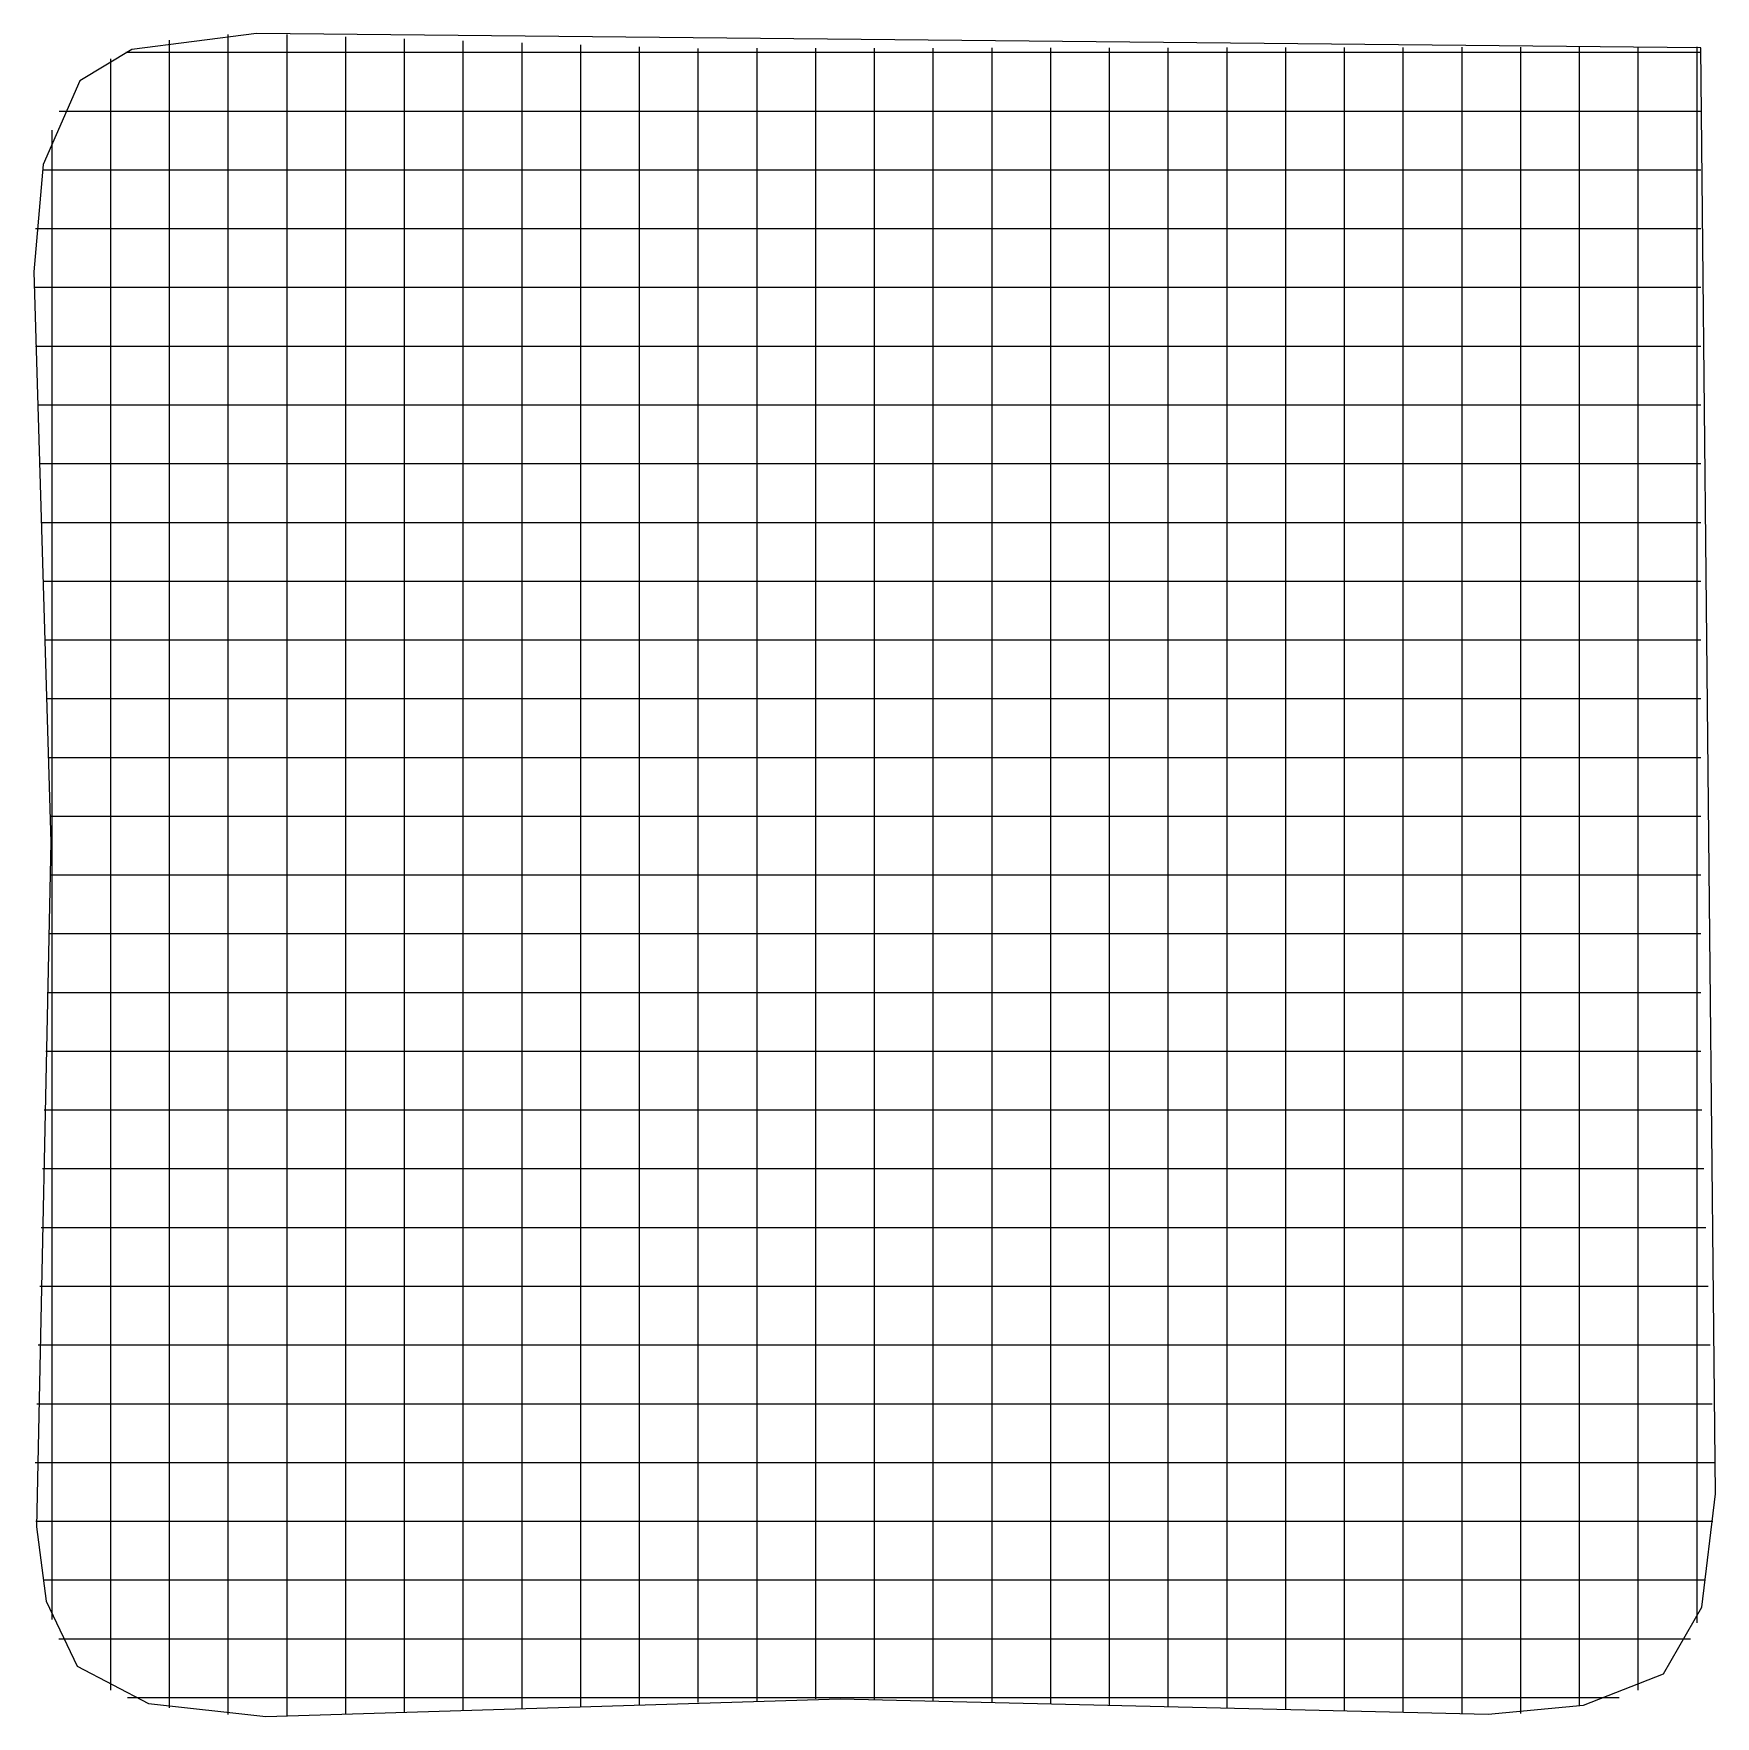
# Model space of a CAD drawing. Header units: metres. Extents: x 0.4 to 14.7, y 0.4 to 14.8.
import ezdxf

# ---------------------------------------------------------------- set-up
doc = ezdxf.new("R2010")
doc.units = ezdxf.units.M

msp = doc.modelspace()

# ---------------------------------------------------------------- linework, layer by layer
for p, q in [((1.593, 14.664), (1.593, 14.695)), ((1.593, 13.506), (1.593, 14.664)), ((2.093, 14.743), (2.093, 14.744)), ((2.093, 14.712), (2.093, 14.743)), ((2.093, 13.459), (2.093, 14.712)), ((2.593, 14.711), (2.593, 14.742)), ((2.593, 13.451), (2.593, 14.711)), ((3.093, 14.693), (3.093, 14.724)), ((3.093, 13.464), (3.093, 14.693)), ((3.593, 14.676), (3.593, 14.707)), ((3.593, 13.476), (3.593, 14.676)), ((4.093, 14.659), (4.093, 14.69)), ((4.093, 13.488), (4.093, 14.659)), ((4.593, 14.641), (4.593, 14.672)), ((4.593, 13.5), (4.593, 14.641)), ((5.093, 14.624), (5.093, 14.655)), ((5.093, 13.513), (5.093, 14.624)), ((5.593, 14.606), (5.593, 14.637)), ((5.593, 13.525), (5.593, 14.606)), ((6.093, 14.594), (6.093, 14.625)), ((6.593, 14.595), (6.593, 14.626)), ((7.093, 14.596), (7.093, 14.627)), ((7.593, 14.597), (7.593, 14.628)), ((8.093, 14.597), (8.093, 14.628)), ((8.593, 14.598), (8.593, 14.629)), ((9.093, 14.599), (9.093, 14.63)), ((9.593, 14.599), (9.593, 14.63)), ((10.093, 14.6), (10.093, 14.631)), ((10.593, 14.601), (10.593, 14.632)), ((11.093, 14.602), (11.093, 14.633)), ((11.593, 14.602), (11.593, 14.633)), ((12.093, 14.603), (12.093, 14.634)), ((12.593, 14.604), (12.593, 14.635)), ((13.093, 14.605), (13.093, 14.636)), ((13.593, 14.605), (13.593, 14.636)), ((14.093, 14.606), (14.093, 14.637)), ((14.093, 13.635), (14.093, 14.606)), ((14.593, 14.607), (14.593, 14.638)), ((14.593, 14.148), (14.593, 14.607)), ((1.093, 14.506), (1.093, 14.537)), ((1.093, 13.624), (1.093, 14.506)), ((1.221, 14.592), (1.252, 14.592)), ((1.221, 14.592), (1.252, 14.592)), ((1.252, 14.592), (1.705, 14.592)), ((1.705, 14.592), (1.974, 14.592)), ((1.974, 14.592), (2.129, 14.592)), ((2.129, 14.592), (3.474, 14.592)), ((3.474, 14.592), (3.505, 14.592)), ((3.505, 14.592), (3.774, 14.592)), ((3.774, 14.592), (3.929, 14.592)), ((3.929, 14.592), (5.274, 14.592)), ((5.274, 14.592), (5.305, 14.592)), ((5.305, 14.592), (5.574, 14.592)), ((5.574, 14.592), (5.661, 14.592)), ((5.661, 14.592), (5.692, 14.592)), ((5.692, 14.592), (7.038, 14.592)), ((6.093, 13.539), (6.093, 14.594)), ((6.593, 13.552), (6.593, 14.595)), ((7.038, 14.592), (7.192, 14.592)), ((7.093, 13.567), (7.093, 14.596)), ((7.192, 14.592), (7.461, 14.592)), ((7.461, 14.592), (7.492, 14.592)), ((7.492, 14.592), (8.838, 14.592)), ((7.593, 13.563), (7.593, 14.597)), ((8.093, 13.552), (8.093, 14.597)), ((8.593, 13.542), (8.593, 14.598)), ((8.838, 14.592), (8.992, 14.592)), ((8.992, 14.592), (9.261, 14.592)), ((9.093, 13.531), (9.093, 14.599)), ((9.261, 14.592), (9.292, 14.592)), ((9.292, 14.592), (10.638, 14.592)), ((9.593, 13.52), (9.593, 14.599)), ((10.093, 13.51), (10.093, 14.6)), ((10.593, 13.499), (10.593, 14.601)), ((10.638, 14.592), (10.792, 14.592)), ((10.792, 14.592), (11.061, 14.592)), ((11.061, 14.592), (11.092, 14.592)), ((11.092, 14.592), (12.438, 14.592)), ((11.093, 13.488), (11.093, 14.602)), ((11.593, 13.477), (11.593, 14.602)), ((12.093, 13.467), (12.093, 14.603)), ((12.438, 14.592), (12.592, 14.592)), ((12.592, 14.592), (12.861, 14.592)), ((12.593, 13.456), (12.593, 14.604)), ((12.861, 14.592), (12.892, 14.592)), ((12.892, 14.592), (14.238, 14.592)), ((13.093, 13.456), (13.093, 14.605)), ((13.593, 13.517), (13.593, 14.605)), ((14.238, 14.592), (14.357, 14.592)), ((14.357, 14.592), (14.626, 14.592)), ((0.654, 14.092), (0.685, 14.092)), ((0.654, 14.092), (0.685, 14.092)), ((0.685, 14.092), (1.646, 14.092)), ((1.646, 14.092), (1.801, 14.092)), ((1.801, 14.092), (2.07, 14.092)), ((2.07, 14.092), (2.101, 14.092)), ((2.101, 14.092), (3.446, 14.092)), ((3.446, 14.092), (3.601, 14.092)), ((3.601, 14.092), (3.87, 14.092)), ((3.87, 14.092), (3.901, 14.092)), ((3.901, 14.092), (5.246, 14.092)), ((5.246, 14.092), (5.401, 14.092)), ((5.401, 14.092), (5.67, 14.092)), ((5.67, 14.092), (5.701, 14.092)), ((5.701, 14.092), (7.046, 14.092)), ((7.046, 14.092), (7.201, 14.092)), ((7.201, 14.092), (7.47, 14.092)), ((7.47, 14.092), (7.501, 14.092)), ((7.501, 14.092), (8.846, 14.092)), ((8.846, 14.092), (9.001, 14.092)), ((9.001, 14.092), (9.27, 14.092)), ((9.27, 14.092), (9.301, 14.092)), ((9.301, 14.092), (10.646, 14.092)), ((10.646, 14.092), (10.801, 14.092)), ((10.801, 14.092), (11.07, 14.092)), ((11.07, 14.092), (11.101, 14.092)), ((11.101, 14.092), (12.446, 14.092)), ((12.446, 14.092), (12.601, 14.092)), ((12.601, 14.092), (12.87, 14.092)), ((12.87, 14.092), (12.901, 14.092)), ((12.901, 14.092), (14.246, 14.092)), ((14.246, 14.092), (14.357, 14.092)), ((14.357, 14.092), (14.626, 14.092)), ((14.593, 13.88), (14.593, 14.148)), ((0.593, 13.862), (0.593, 13.929)), ((0.593, 13.831), (0.593, 13.862)), ((0.593, 12.486), (0.593, 13.831)), ((14.593, 13.725), (14.593, 13.88)), ((1.093, 13.47), (1.093, 13.624)), ((14.093, 13.48), (14.093, 13.635)), ((14.593, 12.379), (14.593, 13.725)), ((0.511, 13.592), (0.542, 13.592)), ((0.511, 13.592), (0.542, 13.592)), ((0.542, 13.592), (1.632, 13.592)), ((1.093, 13.201), (1.093, 13.47)), ((1.593, 13.351), (1.593, 13.506)), ((1.632, 13.592), (1.786, 13.592)), ((1.786, 13.592), (2.055, 13.592)), ((2.055, 13.592), (2.086, 13.592)), ((2.086, 13.592), (3.432, 13.592)), ((3.093, 13.309), (3.093, 13.464)), ((3.432, 13.592), (3.586, 13.592)), ((3.586, 13.592), (3.855, 13.592)), ((3.593, 13.321), (3.593, 13.476)), ((3.855, 13.592), (3.886, 13.592)), ((3.886, 13.592), (5.232, 13.592)), ((4.093, 13.333), (4.093, 13.488)), ((4.593, 13.345), (4.593, 13.5)), ((5.093, 13.358), (5.093, 13.513)), ((5.232, 13.592), (5.386, 13.592)), ((5.386, 13.592), (5.655, 13.592)), ((5.593, 13.371), (5.593, 13.525)), ((5.655, 13.592), (5.686, 13.592)), ((5.686, 13.592), (7.032, 13.592)), ((6.093, 13.384), (6.093, 13.539)), ((6.593, 13.397), (6.593, 13.552)), ((7.032, 13.592), (7.186, 13.592)), ((7.093, 13.412), (7.093, 13.567)), ((7.186, 13.592), (7.455, 13.592)), ((7.455, 13.592), (7.486, 13.592)), ((7.486, 13.592), (8.832, 13.592)), ((7.593, 13.408), (7.593, 13.563)), ((8.093, 13.397), (8.093, 13.552)), ((8.593, 13.387), (8.593, 13.542)), ((8.832, 13.592), (8.986, 13.592)), ((8.986, 13.592), (9.255, 13.592)), ((9.093, 13.376), (9.093, 13.531)), ((9.255, 13.592), (9.286, 13.592)), ((9.286, 13.592), (10.632, 13.592)), ((9.593, 13.365), (9.593, 13.52)), ((10.093, 13.355), (10.093, 13.51)), ((10.593, 13.344), (10.593, 13.499)), ((10.632, 13.592), (10.786, 13.592)), ((10.786, 13.592), (11.055, 13.592)), ((11.055, 13.592), (11.086, 13.592)), ((11.086, 13.592), (12.432, 13.592)), ((11.093, 13.333), (11.093, 13.488)), ((11.593, 13.323), (11.593, 13.477)), ((12.093, 13.312), (12.093, 13.467)), ((12.432, 13.592), (12.586, 13.592)), ((12.586, 13.592), (12.855, 13.592)), ((12.855, 13.592), (12.886, 13.592)), ((12.886, 13.592), (14.232, 13.592)), ((13.593, 13.362), (13.593, 13.517)), ((14.093, 13.211), (14.093, 13.48)), ((14.232, 13.592), (14.357, 13.592)), ((14.357, 13.592), (14.626, 13.592)), ((1.593, 13.082), (1.593, 13.351)), ((2.093, 13.304), (2.093, 13.459)), ((2.593, 13.296), (2.593, 13.451)), ((3.593, 13.052), (3.593, 13.321)), ((4.093, 13.065), (4.093, 13.333)), ((4.593, 13.076), (4.593, 13.345)), ((5.093, 13.089), (5.093, 13.358)), ((5.593, 13.102), (5.593, 13.371)), ((6.093, 13.115), (6.093, 13.384)), ((6.593, 13.129), (6.593, 13.397)), ((7.093, 13.143), (7.093, 13.412)), ((7.593, 13.139), (7.593, 13.408)), ((8.093, 13.128), (8.093, 13.397)), ((8.593, 13.118), (8.593, 13.387)), ((9.093, 13.107), (9.093, 13.376)), ((9.593, 13.096), (9.593, 13.365)), ((10.093, 13.086), (10.093, 13.355)), ((10.593, 13.075), (10.593, 13.344)), ((11.093, 13.064), (11.093, 13.333)), ((11.593, 13.054), (11.593, 13.323)), ((12.593, 13.301), (12.593, 13.456)), ((13.093, 13.301), (13.093, 13.456)), ((13.593, 13.093), (13.593, 13.362)), ((1.093, 13.17), (1.093, 13.201)), ((2.093, 13.036), (2.093, 13.304)), ((2.593, 13.027), (2.593, 13.296)), ((3.093, 13.04), (3.093, 13.309)), ((12.093, 13.043), (12.093, 13.312)), ((12.593, 13.032), (12.593, 13.301)), ((13.093, 13.032), (13.093, 13.301)), ((14.093, 13.18), (14.093, 13.211)), ((14.093, 11.835), (14.093, 13.18)), ((0.451, 13.092), (0.482, 13.092)), ((0.451, 13.092), (0.482, 13.092)), ((0.482, 13.092), (1.625, 13.092)), ((1.093, 11.824), (1.093, 13.17)), ((1.593, 13.051), (1.593, 13.082)), ((1.593, 11.706), (1.593, 13.051)), ((1.625, 13.092), (1.78, 13.092)), ((1.78, 13.092), (2.049, 13.092)), ((2.049, 13.092), (2.08, 13.092)), ((2.08, 13.092), (3.425, 13.092)), ((2.093, 13.005), (2.093, 13.036)), ((3.093, 13.009), (3.093, 13.04)), ((3.425, 13.092), (3.58, 13.092)), ((3.58, 13.092), (3.849, 13.092)), ((3.593, 13.021), (3.593, 13.052)), ((3.849, 13.092), (3.88, 13.092)), ((3.88, 13.092), (5.225, 13.092)), ((4.093, 13.034), (4.093, 13.065)), ((4.093, 11.688), (4.093, 13.034)), ((4.593, 13.045), (4.593, 13.076)), ((4.593, 11.7), (4.593, 13.045)), ((5.093, 13.058), (5.093, 13.089)), ((5.093, 11.713), (5.093, 13.058)), ((5.225, 13.092), (5.38, 13.092)), ((5.38, 13.092), (5.649, 13.092)), ((5.593, 13.071), (5.593, 13.102)), ((5.593, 11.725), (5.593, 13.071)), ((5.649, 13.092), (5.68, 13.092)), ((5.68, 13.092), (7.025, 13.092)), ((6.093, 13.084), (6.093, 13.115)), ((6.093, 11.739), (6.093, 13.084)), ((6.593, 13.098), (6.593, 13.129)), ((6.593, 11.752), (6.593, 13.098)), ((7.025, 13.092), (7.18, 13.092)), ((7.093, 13.112), (7.093, 13.143)), ((7.093, 11.767), (7.093, 13.112)), ((7.18, 13.092), (7.449, 13.092)), ((7.449, 13.092), (7.48, 13.092)), ((7.48, 13.092), (8.825, 13.092)), ((7.593, 13.108), (7.593, 13.139)), ((7.593, 11.763), (7.593, 13.108)), ((8.093, 13.097), (8.093, 13.128)), ((8.093, 11.752), (8.093, 13.097)), ((8.593, 13.087), (8.593, 13.118)), ((8.593, 11.742), (8.593, 13.087)), ((8.825, 13.092), (8.98, 13.092)), ((8.98, 13.092), (9.249, 13.092)), ((9.093, 13.076), (9.093, 13.107)), ((9.093, 11.731), (9.093, 13.076)), ((9.249, 13.092), (9.28, 13.092)), ((9.28, 13.092), (10.625, 13.092)), ((9.593, 13.065), (9.593, 13.096)), ((9.593, 11.72), (9.593, 13.065)), ((10.093, 13.055), (10.093, 13.086)), ((10.093, 11.71), (10.093, 13.055)), ((10.593, 13.044), (10.593, 13.075)), ((10.593, 11.699), (10.593, 13.044)), ((10.625, 13.092), (10.78, 13.092)), ((10.78, 13.092), (11.049, 13.092)), ((11.049, 13.092), (11.08, 13.092)), ((11.08, 13.092), (12.425, 13.092)), ((11.093, 13.033), (11.093, 13.064)), ((11.093, 11.688), (11.093, 13.033)), ((11.593, 13.023), (11.593, 13.054)), ((12.093, 13.012), (12.093, 13.043)), ((12.425, 13.092), (12.58, 13.092)), ((12.58, 13.092), (12.849, 13.092)), ((12.593, 13.001), (12.593, 13.032)), ((12.849, 13.092), (12.88, 13.092)), ((12.88, 13.092), (14.225, 13.092)), ((13.093, 13.001), (13.093, 13.032)), ((13.593, 13.062), (13.593, 13.093)), ((13.593, 11.717), (13.593, 13.062)), ((14.225, 13.092), (14.357, 13.092)), ((14.357, 13.092), (14.626, 13.092)), ((2.093, 11.659), (2.093, 13.005)), ((2.593, 12.996), (2.593, 13.027)), ((2.593, 11.651), (2.593, 12.996)), ((3.093, 11.664), (3.093, 13.009)), ((3.593, 11.676), (3.593, 13.021)), ((11.593, 11.677), (11.593, 13.023)), ((12.093, 11.667), (12.093, 13.012)), ((12.593, 11.656), (12.593, 13.001)), ((13.093, 11.656), (13.093, 13.001)), ((0.438, 12.592), (0.469, 12.592)), ((0.438, 12.592), (0.469, 12.592)), ((0.469, 12.592), (1.624, 12.592)), ((0.593, 12.331), (0.593, 12.486)), ((1.624, 12.592), (1.779, 12.592)), ((1.779, 12.592), (2.048, 12.592)), ((2.048, 12.592), (2.079, 12.592)), ((2.079, 12.592), (3.424, 12.592)), ((3.424, 12.592), (3.579, 12.592)), ((3.579, 12.592), (3.848, 12.592)), ((3.848, 12.592), (3.879, 12.592)), ((3.879, 12.592), (5.224, 12.592)), ((5.224, 12.592), (5.379, 12.592)), ((5.379, 12.592), (5.648, 12.592)), ((5.648, 12.592), (5.679, 12.592)), ((5.679, 12.592), (7.024, 12.592)), ((7.024, 12.592), (7.179, 12.592)), ((7.179, 12.592), (7.448, 12.592)), ((7.448, 12.592), (7.479, 12.592)), ((7.479, 12.592), (8.824, 12.592)), ((8.824, 12.592), (8.979, 12.592)), ((8.979, 12.592), (9.248, 12.592)), ((9.248, 12.592), (9.279, 12.592)), ((9.279, 12.592), (10.624, 12.592)), ((10.624, 12.592), (10.779, 12.592)), ((10.779, 12.592), (11.048, 12.592)), ((11.048, 12.592), (11.079, 12.592)), ((11.079, 12.592), (12.424, 12.592)), ((12.424, 12.592), (12.579, 12.592)), ((12.579, 12.592), (12.848, 12.592)), ((12.848, 12.592), (12.879, 12.592)), ((12.879, 12.592), (14.224, 12.592)), ((14.224, 12.592), (14.357, 12.592)), ((14.357, 12.592), (14.626, 12.592)), ((0.593, 12.062), (0.593, 12.331)), ((14.593, 12.348), (14.593, 12.379)), ((14.593, 12.08), (14.593, 12.348)), ((0.453, 12.092), (0.484, 12.092)), ((0.453, 12.092), (0.484, 12.092)), ((0.484, 12.092), (1.626, 12.092)), ((0.593, 12.031), (0.593, 12.062)), ((0.593, 10.686), (0.593, 12.031)), ((1.626, 12.092), (1.78, 12.092)), ((1.78, 12.092), (2.049, 12.092)), ((2.049, 12.092), (2.08, 12.092)), ((2.08, 12.092), (3.426, 12.092)), ((3.426, 12.092), (3.58, 12.092)), ((3.58, 12.092), (3.849, 12.092)), ((3.849, 12.092), (3.88, 12.092)), ((3.88, 12.092), (5.226, 12.092)), ((5.226, 12.092), (5.38, 12.092)), ((5.38, 12.092), (5.649, 12.092)), ((5.649, 12.092), (5.68, 12.092)), ((5.68, 12.092), (7.026, 12.092)), ((7.026, 12.092), (7.18, 12.092)), ((7.18, 12.092), (7.449, 12.092)), ((7.449, 12.092), (7.48, 12.092)), ((7.48, 12.092), (8.826, 12.092)), ((8.826, 12.092), (8.98, 12.092)), ((8.98, 12.092), (9.249, 12.092)), ((9.249, 12.092), (9.28, 12.092)), ((9.28, 12.092), (10.626, 12.092)), ((10.626, 12.092), (10.78, 12.092)), ((10.78, 12.092), (11.049, 12.092)), ((11.049, 12.092), (11.08, 12.092)), ((11.08, 12.092), (12.426, 12.092)), ((12.426, 12.092), (12.58, 12.092)), ((12.58, 12.092), (12.849, 12.092)), ((12.849, 12.092), (12.88, 12.092)), ((12.88, 12.092), (14.226, 12.092)), ((14.226, 12.092), (14.357, 12.092)), ((14.357, 12.092), (14.626, 12.092)), ((14.593, 11.925), (14.593, 12.08)), ((14.593, 10.579), (14.593, 11.925)), ((1.093, 11.67), (1.093, 11.824)), ((6.593, 11.597), (6.593, 11.752)), ((7.093, 11.612), (7.093, 11.767)), ((7.593, 11.608), (7.593, 11.763)), ((8.093, 11.597), (8.093, 11.752)), ((14.093, 11.68), (14.093, 11.835)), ((1.093, 11.401), (1.093, 11.67)), ((1.593, 11.551), (1.593, 11.706)), ((2.093, 11.504), (2.093, 11.659)), ((2.593, 11.496), (2.593, 11.651)), ((3.093, 11.509), (3.093, 11.664)), ((3.593, 11.521), (3.593, 11.676)), ((4.093, 11.533), (4.093, 11.688)), ((4.593, 11.545), (4.593, 11.7)), ((5.093, 11.558), (5.093, 11.713)), ((5.593, 11.571), (5.593, 11.725)), ((6.093, 11.584), (6.093, 11.739)), ((7.093, 11.343), (7.093, 11.612)), ((7.593, 11.339), (7.593, 11.608)), ((8.593, 11.587), (8.593, 11.742)), ((9.093, 11.576), (9.093, 11.731)), ((9.593, 11.565), (9.593, 11.72)), ((10.093, 11.555), (10.093, 11.71)), ((10.593, 11.544), (10.593, 11.699)), ((11.093, 11.533), (11.093, 11.688)), ((11.593, 11.523), (11.593, 11.677)), ((12.093, 11.512), (12.093, 11.667)), ((12.593, 11.501), (12.593, 11.656)), ((13.093, 11.501), (13.093, 11.656)), ((13.593, 11.562), (13.593, 11.717)), ((14.093, 11.411), (14.093, 11.68)), ((0.468, 11.592), (0.499, 11.592)), ((0.468, 11.592), (0.499, 11.592)), ((0.499, 11.592), (1.627, 11.592)), ((1.593, 11.282), (1.593, 11.551)), ((1.627, 11.592), (1.782, 11.592)), ((1.782, 11.592), (2.051, 11.592)), ((2.051, 11.592), (2.082, 11.592)), ((2.082, 11.592), (3.427, 11.592)), ((2.093, 11.236), (2.093, 11.504)), ((2.593, 11.227), (2.593, 11.496)), ((3.093, 11.24), (3.093, 11.509)), ((3.427, 11.592), (3.582, 11.592)), ((3.582, 11.592), (3.851, 11.592)), ((3.593, 11.252), (3.593, 11.521)), ((3.851, 11.592), (3.882, 11.592)), ((3.882, 11.592), (5.227, 11.592)), ((4.093, 11.265), (4.093, 11.533)), ((4.593, 11.276), (4.593, 11.545)), ((5.093, 11.289), (5.093, 11.558)), ((5.227, 11.592), (5.382, 11.592)), ((5.382, 11.592), (5.651, 11.592)), ((5.593, 11.302), (5.593, 11.571)), ((5.651, 11.592), (5.682, 11.592)), ((5.682, 11.592), (7.027, 11.592)), ((6.093, 11.315), (6.093, 11.584)), ((6.593, 11.329), (6.593, 11.597)), ((7.027, 11.592), (7.182, 11.592)), ((7.182, 11.592), (7.451, 11.592)), ((7.451, 11.592), (7.482, 11.592)), ((7.482, 11.592), (8.827, 11.592)), ((8.093, 11.328), (8.093, 11.597)), ((8.593, 11.318), (8.593, 11.587)), ((8.827, 11.592), (8.982, 11.592)), ((8.982, 11.592), (9.251, 11.592)), ((9.093, 11.307), (9.093, 11.576)), ((9.251, 11.592), (9.282, 11.592)), ((9.282, 11.592), (10.627, 11.592)), ((9.593, 11.296), (9.593, 11.565)), ((10.093, 11.286), (10.093, 11.555)), ((10.593, 11.275), (10.593, 11.544)), ((10.627, 11.592), (10.782, 11.592)), ((10.782, 11.592), (11.051, 11.592)), ((11.051, 11.592), (11.082, 11.592)), ((11.082, 11.592), (12.427, 11.592)), ((11.093, 11.264), (11.093, 11.533)), ((11.593, 11.254), (11.593, 11.523)), ((12.093, 11.243), (12.093, 11.512)), ((12.427, 11.592), (12.582, 11.592)), ((12.582, 11.592), (12.851, 11.592)), ((12.593, 11.232), (12.593, 11.501)), ((12.851, 11.592), (12.882, 11.592)), ((12.882, 11.592), (14.227, 11.592)), ((13.093, 11.232), (13.093, 11.501)), ((13.593, 11.293), (13.593, 11.562)), ((14.227, 11.592), (14.357, 11.592)), ((14.357, 11.592), (14.626, 11.592)), ((1.093, 11.37), (1.093, 11.401)), ((1.093, 10.024), (1.093, 11.37)), ((6.093, 11.284), (6.093, 11.315)), ((6.593, 11.298), (6.593, 11.329)), ((7.093, 11.312), (7.093, 11.343)), ((7.593, 11.308), (7.593, 11.339)), ((8.093, 11.297), (8.093, 11.328)), ((8.593, 11.287), (8.593, 11.318)), ((14.093, 11.38), (14.093, 11.411)), ((14.093, 10.035), (14.093, 11.38)), ((1.593, 11.251), (1.593, 11.282)), ((1.593, 9.906), (1.593, 11.251)), ((2.093, 11.205), (2.093, 11.236)), ((2.093, 9.859), (2.093, 11.205)), ((2.593, 11.196), (2.593, 11.227)), ((2.593, 9.851), (2.593, 11.196)), ((3.093, 11.209), (3.093, 11.24)), ((3.093, 9.864), (3.093, 11.209)), ((3.593, 11.221), (3.593, 11.252)), ((3.593, 9.876), (3.593, 11.221)), ((4.093, 11.234), (4.093, 11.265)), ((4.093, 9.888), (4.093, 11.234)), ((4.593, 11.245), (4.593, 11.276)), ((4.593, 9.9), (4.593, 11.245)), ((5.093, 11.258), (5.093, 11.289)), ((5.093, 9.913), (5.093, 11.258)), ((5.593, 11.271), (5.593, 11.302)), ((5.593, 9.925), (5.593, 11.271)), ((6.093, 9.939), (6.093, 11.284)), ((6.593, 9.952), (6.593, 11.298)), ((7.093, 9.967), (7.093, 11.312)), ((7.593, 9.963), (7.593, 11.308)), ((8.093, 9.952), (8.093, 11.297)), ((8.593, 9.942), (8.593, 11.287)), ((9.093, 11.276), (9.093, 11.307)), ((9.093, 9.931), (9.093, 11.276)), ((9.593, 11.265), (9.593, 11.296)), ((9.593, 9.92), (9.593, 11.265)), ((10.093, 11.255), (10.093, 11.286)), ((10.093, 9.91), (10.093, 11.255)), ((10.593, 11.244), (10.593, 11.275)), ((10.593, 9.899), (10.593, 11.244)), ((11.093, 11.233), (11.093, 11.264)), ((11.093, 9.888), (11.093, 11.233)), ((11.593, 11.223), (11.593, 11.254)), ((11.593, 9.877), (11.593, 11.223)), ((12.093, 11.212), (12.093, 11.243)), ((12.093, 9.867), (12.093, 11.212)), ((12.593, 11.201), (12.593, 11.232)), ((12.593, 9.856), (12.593, 11.201)), ((13.093, 11.201), (13.093, 11.232)), ((13.093, 9.856), (13.093, 11.201)), ((13.593, 11.262), (13.593, 11.293)), ((13.593, 9.917), (13.593, 11.262)), ((0.484, 11.092), (0.515, 11.092)), ((0.484, 11.092), (0.515, 11.092)), ((0.515, 11.092), (1.629, 11.092)), ((1.629, 11.092), (1.784, 11.092)), ((1.784, 11.092), (2.053, 11.092)), ((2.053, 11.092), (2.084, 11.092)), ((2.084, 11.092), (3.429, 11.092)), ((3.429, 11.092), (3.584, 11.092)), ((3.584, 11.092), (3.853, 11.092)), ((3.853, 11.092), (3.884, 11.092)), ((3.884, 11.092), (5.229, 11.092)), ((5.229, 11.092), (5.384, 11.092)), ((5.384, 11.092), (5.653, 11.092)), ((5.653, 11.092), (5.684, 11.092)), ((5.684, 11.092), (7.029, 11.092)), ((7.029, 11.092), (7.184, 11.092)), ((7.184, 11.092), (7.453, 11.092)), ((7.453, 11.092), (7.484, 11.092)), ((7.484, 11.092), (8.829, 11.092)), ((8.829, 11.092), (8.984, 11.092)), ((8.984, 11.092), (9.253, 11.092)), ((9.253, 11.092), (9.284, 11.092)), ((9.284, 11.092), (10.629, 11.092)), ((10.629, 11.092), (10.784, 11.092)), ((10.784, 11.092), (11.053, 11.092)), ((11.053, 11.092), (11.084, 11.092)), ((11.084, 11.092), (12.429, 11.092)), ((12.429, 11.092), (12.584, 11.092)), ((12.584, 11.092), (12.853, 11.092)), ((12.853, 11.092), (12.884, 11.092)), ((12.884, 11.092), (14.229, 11.092)), ((14.229, 11.092), (14.357, 11.092)), ((14.357, 11.092), (14.626, 11.092)), ((0.593, 10.531), (0.593, 10.686)), ((0.499, 10.592), (0.53, 10.592)), ((0.499, 10.592), (0.53, 10.592)), ((0.53, 10.592), (1.63, 10.592)), ((0.593, 10.262), (0.593, 10.531)), ((1.63, 10.592), (1.785, 10.592)), ((1.785, 10.592), (2.054, 10.592)), ((2.054, 10.592), (2.085, 10.592)), ((2.085, 10.592), (3.43, 10.592)), ((3.43, 10.592), (3.585, 10.592)), ((3.585, 10.592), (3.854, 10.592)), ((3.854, 10.592), (3.885, 10.592)), ((3.885, 10.592), (5.23, 10.592)), ((5.23, 10.592), (5.385, 10.592)), ((5.385, 10.592), (5.654, 10.592)), ((5.654, 10.592), (5.685, 10.592)), ((5.685, 10.592), (7.03, 10.592)), ((7.03, 10.592), (7.185, 10.592)), ((7.185, 10.592), (7.454, 10.592)), ((7.454, 10.592), (7.485, 10.592)), ((7.485, 10.592), (8.83, 10.592)), ((8.83, 10.592), (8.985, 10.592)), ((8.985, 10.592), (9.254, 10.592)), ((9.254, 10.592), (9.285, 10.592)), ((9.285, 10.592), (10.63, 10.592)), ((10.63, 10.592), (10.785, 10.592)), ((10.785, 10.592), (11.054, 10.592)), ((11.054, 10.592), (11.085, 10.592)), ((11.085, 10.592), (12.43, 10.592)), ((12.43, 10.592), (12.585, 10.592)), ((12.585, 10.592), (12.854, 10.592)), ((12.854, 10.592), (12.885, 10.592)), ((12.885, 10.592), (14.23, 10.592)), ((14.23, 10.592), (14.357, 10.592)), ((14.357, 10.592), (14.626, 10.592)), ((14.593, 10.548), (14.593, 10.579)), ((14.593, 10.28), (14.593, 10.548)), ((0.593, 10.231), (0.593, 10.262)), ((0.593, 8.886), (0.593, 10.231)), ((14.593, 10.125), (14.593, 10.28)), ((0.514, 10.092), (0.545, 10.092)), ((0.514, 10.092), (0.545, 10.092)), ((0.545, 10.092), (1.632, 10.092)), ((1.093, 9.87), (1.093, 10.024)), ((1.632, 10.092), (1.787, 10.092)), ((1.787, 10.092), (2.056, 10.092)), ((2.056, 10.092), (2.087, 10.092)), ((2.087, 10.092), (3.432, 10.092)), ((3.432, 10.092), (3.587, 10.092)), ((3.587, 10.092), (3.856, 10.092)), ((3.856, 10.092), (3.887, 10.092)), ((3.887, 10.092), (5.232, 10.092)), ((5.232, 10.092), (5.387, 10.092)), ((5.387, 10.092), (5.656, 10.092)), ((5.656, 10.092), (5.687, 10.092)), ((5.687, 10.092), (7.032, 10.092)), ((7.032, 10.092), (7.187, 10.092)), ((7.187, 10.092), (7.456, 10.092)), ((7.456, 10.092), (7.487, 10.092)), ((7.487, 10.092), (8.832, 10.092)), ((8.832, 10.092), (8.987, 10.092)), ((8.987, 10.092), (9.256, 10.092)), ((9.256, 10.092), (9.287, 10.092)), ((9.287, 10.092), (10.632, 10.092)), ((10.632, 10.092), (10.787, 10.092)), ((10.787, 10.092), (11.056, 10.092)), ((11.056, 10.092), (11.087, 10.092)), ((11.087, 10.092), (12.432, 10.092)), ((12.432, 10.092), (12.587, 10.092)), ((12.587, 10.092), (12.856, 10.092)), ((12.856, 10.092), (12.887, 10.092)), ((12.887, 10.092), (14.232, 10.092)), ((14.093, 9.88), (14.093, 10.035)), ((14.232, 10.092), (14.357, 10.092)), ((14.357, 10.092), (14.626, 10.092)), ((14.593, 8.779), (14.593, 10.125)), ((1.593, 9.751), (1.593, 9.906)), ((4.093, 9.733), (4.093, 9.888)), ((4.593, 9.745), (4.593, 9.9)), ((5.093, 9.758), (5.093, 9.913)), ((5.593, 9.771), (5.593, 9.925)), ((6.093, 9.784), (6.093, 9.939)), ((6.593, 9.797), (6.593, 9.952)), ((7.093, 9.812), (7.093, 9.967)), ((7.593, 9.808), (7.593, 9.963)), ((8.093, 9.797), (8.093, 9.952)), ((8.593, 9.787), (8.593, 9.942)), ((9.093, 9.776), (9.093, 9.931)), ((9.593, 9.765), (9.593, 9.92)), ((10.093, 9.755), (10.093, 9.91)), ((10.593, 9.744), (10.593, 9.899)), ((11.093, 9.733), (11.093, 9.888)), ((13.593, 9.762), (13.593, 9.917)), ((1.093, 9.601), (1.093, 9.87)), ((1.593, 9.482), (1.593, 9.751)), ((2.093, 9.704), (2.093, 9.859)), ((2.593, 9.696), (2.593, 9.851)), ((3.093, 9.709), (3.093, 9.864)), ((3.593, 9.721), (3.593, 9.876)), ((4.593, 9.476), (4.593, 9.745)), ((5.093, 9.489), (5.093, 9.758)), ((5.593, 9.502), (5.593, 9.771)), ((6.093, 9.515), (6.093, 9.784)), ((6.593, 9.529), (6.593, 9.797)), ((7.093, 9.543), (7.093, 9.812)), ((7.593, 9.539), (7.593, 9.808)), ((8.093, 9.528), (8.093, 9.797)), ((8.593, 9.518), (8.593, 9.787)), ((9.093, 9.507), (9.093, 9.776)), ((9.593, 9.496), (9.593, 9.765)), ((10.093, 9.486), (10.093, 9.755)), ((10.593, 9.475), (10.593, 9.744)), ((11.593, 9.723), (11.593, 9.877)), ((12.093, 9.712), (12.093, 9.867)), ((12.593, 9.701), (12.593, 9.856)), ((13.093, 9.701), (13.093, 9.856)), ((13.593, 9.493), (13.593, 9.762)), ((14.093, 9.611), (14.093, 9.88)), ((1.093, 9.57), (1.093, 9.601)), ((2.093, 9.436), (2.093, 9.704)), ((2.593, 9.427), (2.593, 9.696)), ((3.093, 9.44), (3.093, 9.709)), ((3.593, 9.452), (3.593, 9.721)), ((4.093, 9.465), (4.093, 9.733)), ((11.093, 9.464), (11.093, 9.733)), ((11.593, 9.454), (11.593, 9.723)), ((12.093, 9.443), (12.093, 9.712)), ((12.593, 9.432), (12.593, 9.701)), ((13.093, 9.432), (13.093, 9.701)), ((14.093, 9.58), (14.093, 9.611)), ((0.529, 9.592), (0.56, 9.592)), ((0.529, 9.592), (0.56, 9.592)), ((0.56, 9.592), (1.633, 9.592)), ((1.093, 8.224), (1.093, 9.57)), ((1.593, 9.451), (1.593, 9.482)), ((1.593, 8.106), (1.593, 9.451)), ((1.633, 9.592), (1.788, 9.592)), ((1.788, 9.592), (2.057, 9.592)), ((2.057, 9.592), (2.088, 9.592)), ((2.088, 9.592), (3.433, 9.592)), ((3.433, 9.592), (3.588, 9.592)), ((3.588, 9.592), (3.857, 9.592)), ((3.593, 9.421), (3.593, 9.452)), ((3.857, 9.592), (3.888, 9.592)), ((3.888, 9.592), (5.233, 9.592)), ((4.093, 9.434), (4.093, 9.465)), ((4.593, 9.445), (4.593, 9.476)), ((5.093, 9.458), (5.093, 9.489)), ((5.093, 8.113), (5.093, 9.458)), ((5.233, 9.592), (5.388, 9.592)), ((5.388, 9.592), (5.657, 9.592)), ((5.593, 9.471), (5.593, 9.502)), ((5.593, 8.125), (5.593, 9.471)), ((5.657, 9.592), (5.688, 9.592)), ((5.688, 9.592), (7.033, 9.592)), ((6.093, 9.484), (6.093, 9.515)), ((6.093, 8.139), (6.093, 9.484)), ((6.593, 9.498), (6.593, 9.529)), ((6.593, 8.152), (6.593, 9.498)), ((7.033, 9.592), (7.188, 9.592)), ((7.093, 9.512), (7.093, 9.543)), ((7.093, 8.167), (7.093, 9.512)), ((7.188, 9.592), (7.457, 9.592)), ((7.457, 9.592), (7.488, 9.592)), ((7.488, 9.592), (8.833, 9.592)), ((7.593, 9.508), (7.593, 9.539)), ((7.593, 8.163), (7.593, 9.508)), ((8.093, 9.497), (8.093, 9.528)), ((8.093, 8.152), (8.093, 9.497)), ((8.593, 9.487), (8.593, 9.518)), ((8.593, 8.142), (8.593, 9.487)), ((8.833, 9.592), (8.988, 9.592)), ((8.988, 9.592), (9.257, 9.592)), ((9.093, 9.476), (9.093, 9.507)), ((9.093, 8.131), (9.093, 9.476)), ((9.257, 9.592), (9.288, 9.592)), ((9.288, 9.592), (10.633, 9.592)), ((9.593, 9.465), (9.593, 9.496)), ((9.593, 8.12), (9.593, 9.465)), ((10.093, 9.455), (10.093, 9.486)), ((10.093, 8.11), (10.093, 9.455)), ((10.593, 9.444), (10.593, 9.475)), ((10.633, 9.592), (10.788, 9.592)), ((10.788, 9.592), (11.057, 9.592)), ((11.057, 9.592), (11.088, 9.592)), ((11.088, 9.592), (12.433, 9.592)), ((11.093, 9.433), (11.093, 9.464)), ((11.593, 9.423), (11.593, 9.454)), ((12.433, 9.592), (12.588, 9.592)), ((12.588, 9.592), (12.857, 9.592)), ((12.857, 9.592), (12.888, 9.592)), ((12.888, 9.592), (14.233, 9.592)), ((13.593, 9.462), (13.593, 9.493)), ((13.593, 8.117), (13.593, 9.462)), ((14.093, 8.235), (14.093, 9.58)), ((14.233, 9.592), (14.357, 9.592)), ((14.357, 9.592), (14.626, 9.592)), ((2.093, 9.405), (2.093, 9.436)), ((2.093, 8.059), (2.093, 9.405)), ((2.593, 9.396), (2.593, 9.427)), ((2.593, 8.051), (2.593, 9.396)), ((3.093, 9.409), (3.093, 9.44)), ((3.093, 8.064), (3.093, 9.409)), ((3.593, 8.076), (3.593, 9.421)), ((4.093, 8.088), (4.093, 9.434)), ((4.593, 8.1), (4.593, 9.445)), ((10.593, 8.099), (10.593, 9.444)), ((11.093, 8.088), (11.093, 9.433)), ((11.593, 8.077), (11.593, 9.423)), ((12.093, 9.412), (12.093, 9.443)), ((12.093, 8.067), (12.093, 9.412)), ((12.593, 9.401), (12.593, 9.432)), ((12.593, 8.056), (12.593, 9.401)), ((13.093, 9.401), (13.093, 9.432)), ((13.093, 8.056), (13.093, 9.401)), ((0.545, 9.092), (0.576, 9.092)), ((0.545, 9.092), (0.576, 9.092)), ((0.576, 9.092), (1.635, 9.092)), ((1.635, 9.092), (1.79, 9.092)), ((1.79, 9.092), (2.059, 9.092)), ((2.059, 9.092), (2.09, 9.092)), ((2.09, 9.092), (3.435, 9.092)), ((3.435, 9.092), (3.59, 9.092)), ((3.59, 9.092), (3.859, 9.092)), ((3.859, 9.092), (3.89, 9.092)), ((3.89, 9.092), (5.235, 9.092)), ((5.235, 9.092), (5.39, 9.092)), ((5.39, 9.092), (5.659, 9.092)), ((5.659, 9.092), (5.69, 9.092)), ((5.69, 9.092), (7.035, 9.092)), ((7.035, 9.092), (7.19, 9.092)), ((7.19, 9.092), (7.459, 9.092)), ((7.459, 9.092), (7.49, 9.092)), ((7.49, 9.092), (8.835, 9.092)), ((8.835, 9.092), (8.99, 9.092)), ((8.99, 9.092), (9.259, 9.092)), ((9.259, 9.092), (9.29, 9.092)), ((9.29, 9.092), (10.635, 9.092)), ((10.635, 9.092), (10.79, 9.092)), ((10.79, 9.092), (11.059, 9.092)), ((11.059, 9.092), (11.09, 9.092)), ((11.09, 9.092), (12.435, 9.092)), ((12.435, 9.092), (12.59, 9.092)), ((12.59, 9.092), (12.859, 9.092)), ((12.859, 9.092), (12.89, 9.092)), ((12.89, 9.092), (14.235, 9.092)), ((14.235, 9.092), (14.357, 9.092)), ((14.357, 9.092), (14.626, 9.092)), ((0.593, 8.731), (0.593, 8.886)), ((14.593, 8.748), (14.593, 8.779)), ((14.593, 8.48), (14.593, 8.748)), ((0.56, 8.592), (0.591, 8.592)), ((0.56, 8.592), (0.591, 8.592)), ((0.591, 8.592), (1.637, 8.592)), ((0.593, 8.462), (0.593, 8.731)), ((1.637, 8.592), (1.791, 8.592)), ((1.791, 8.592), (2.06, 8.592)), ((2.06, 8.592), (2.091, 8.592)), ((2.091, 8.592), (3.437, 8.592)), ((3.437, 8.592), (3.591, 8.592)), ((3.591, 8.592), (3.86, 8.592)), ((3.86, 8.592), (3.891, 8.592)), ((3.891, 8.592), (5.237, 8.592)), ((5.237, 8.592), (5.391, 8.592)), ((5.391, 8.592), (5.66, 8.592)), ((5.66, 8.592), (5.691, 8.592)), ((5.691, 8.592), (7.037, 8.592)), ((7.037, 8.592), (7.191, 8.592)), ((7.191, 8.592), (7.46, 8.592)), ((7.46, 8.592), (7.491, 8.592)), ((7.491, 8.592), (8.837, 8.592)), ((8.837, 8.592), (8.991, 8.592)), ((8.991, 8.592), (9.26, 8.592)), ((9.26, 8.592), (9.291, 8.592)), ((9.291, 8.592), (10.637, 8.592)), ((10.637, 8.592), (10.791, 8.592)), ((10.791, 8.592), (11.06, 8.592)), ((11.06, 8.592), (11.091, 8.592)), ((11.091, 8.592), (12.437, 8.592)), ((12.437, 8.592), (12.591, 8.592)), ((12.591, 8.592), (12.86, 8.592)), ((12.86, 8.592), (12.891, 8.592)), ((12.891, 8.592), (14.237, 8.592)), ((14.237, 8.592), (14.357, 8.592)), ((14.357, 8.592), (14.626, 8.592)), ((0.593, 8.431), (0.593, 8.462)), ((14.593, 8.325), (14.593, 8.48)), ((0.593, 7.086), (0.593, 8.431)), ((14.593, 6.979), (14.593, 8.325)), ((1.093, 8.07), (1.093, 8.224)), ((7.093, 8.012), (7.093, 8.167)), ((7.593, 8.008), (7.593, 8.163)), ((14.093, 8.08), (14.093, 8.235)), ((0.575, 8.092), (0.606, 8.092)), ((0.575, 8.092), (0.606, 8.092)), ((0.606, 8.092), (1.638, 8.092)), ((1.093, 7.801), (1.093, 8.07)), ((1.593, 7.951), (1.593, 8.106)), ((1.638, 8.092), (1.793, 8.092)), ((1.793, 8.092), (2.062, 8.092)), ((2.062, 8.092), (2.093, 8.092)), ((2.093, 8.092), (3.438, 8.092)), ((2.093, 7.904), (2.093, 8.059)), ((2.593, 7.896), (2.593, 8.051)), ((3.093, 7.909), (3.093, 8.064)), ((3.438, 8.092), (3.593, 8.092)), ((3.593, 8.092), (3.862, 8.092)), ((3.593, 7.921), (3.593, 8.076)), ((3.862, 8.092), (3.893, 8.092)), ((3.893, 8.092), (5.238, 8.092)), ((4.093, 7.933), (4.093, 8.088)), ((4.593, 7.945), (4.593, 8.1)), ((5.093, 7.958), (5.093, 8.113)), ((5.238, 8.092), (5.393, 8.092)), ((5.393, 8.092), (5.662, 8.092)), ((5.593, 7.971), (5.593, 8.125)), ((5.662, 8.092), (5.693, 8.092)), ((5.693, 8.092), (7.038, 8.092)), ((6.093, 7.984), (6.093, 8.139)), ((6.593, 7.997), (6.593, 8.152)), ((7.038, 8.092), (7.193, 8.092)), ((7.193, 8.092), (7.462, 8.092)), ((7.462, 8.092), (7.493, 8.092)), ((7.493, 8.092), (8.838, 8.092)), ((8.093, 7.997), (8.093, 8.152)), ((8.593, 7.987), (8.593, 8.142)), ((8.838, 8.092), (8.993, 8.092)), ((8.993, 8.092), (9.262, 8.092)), ((9.093, 7.976), (9.093, 8.131)), ((9.262, 8.092), (9.293, 8.092)), ((9.293, 8.092), (10.638, 8.092)), ((9.593, 7.965), (9.593, 8.12)), ((10.093, 7.955), (10.093, 8.11)), ((10.593, 7.944), (10.593, 8.099)), ((10.638, 8.092), (10.793, 8.092)), ((10.793, 8.092), (11.062, 8.092)), ((11.062, 8.092), (11.093, 8.092)), ((11.093, 8.092), (12.438, 8.092)), ((11.093, 7.933), (11.093, 8.088)), ((11.593, 7.923), (11.593, 8.077)), ((12.093, 7.912), (12.093, 8.067)), ((12.438, 8.092), (12.593, 8.092)), ((12.593, 8.092), (12.862, 8.092)), ((12.593, 7.901), (12.593, 8.056)), ((12.862, 8.092), (12.893, 8.092)), ((12.893, 8.092), (14.238, 8.092)), ((13.093, 7.901), (13.093, 8.056)), ((13.593, 7.962), (13.593, 8.117)), ((14.093, 7.811), (14.093, 8.08)), ((14.238, 8.092), (14.357, 8.092)), ((14.357, 8.092), (14.626, 8.092)), ((1.593, 7.682), (1.593, 7.951)), ((2.093, 7.636), (2.093, 7.904)), ((2.593, 7.627), (2.593, 7.896)), ((3.093, 7.64), (3.093, 7.909)), ((3.593, 7.652), (3.593, 7.921)), ((4.093, 7.665), (4.093, 7.933)), ((4.593, 7.676), (4.593, 7.945)), ((5.093, 7.689), (5.093, 7.958)), ((5.593, 7.702), (5.593, 7.971)), ((6.093, 7.715), (6.093, 7.984)), ((6.593, 7.729), (6.593, 7.997)), ((7.093, 7.743), (7.093, 8.012)), ((7.593, 7.739), (7.593, 8.008)), ((8.093, 7.728), (8.093, 7.997)), ((8.593, 7.718), (8.593, 7.987)), ((9.093, 7.707), (9.093, 7.976)), ((9.593, 7.696), (9.593, 7.965)), ((10.093, 7.686), (10.093, 7.955)), ((10.593, 7.675), (10.593, 7.944)), ((11.093, 7.664), (11.093, 7.933)), ((11.593, 7.654), (11.593, 7.923)), ((12.093, 7.643), (12.093, 7.912)), ((12.593, 7.632), (12.593, 7.901)), ((13.093, 7.632), (13.093, 7.901)), ((13.593, 7.693), (13.593, 7.962)), ((1.093, 7.77), (1.093, 7.801)), ((1.093, 6.424), (1.093, 7.77)), ((7.093, 7.712), (7.093, 7.743)), ((7.593, 7.708), (7.593, 7.739)), ((14.093, 7.78), (14.093, 7.811)), ((14.093, 6.435), (14.093, 7.78)), ((0.576, 7.592), (0.607, 7.592)), ((0.576, 7.592), (0.607, 7.592)), ((0.607, 7.592), (1.638, 7.592)), ((1.593, 7.651), (1.593, 7.682)), ((1.593, 6.306), (1.593, 7.651)), ((1.638, 7.592), (1.793, 7.592)), ((1.793, 7.592), (2.062, 7.592)), ((2.062, 7.592), (2.093, 7.592)), ((2.093, 7.605), (2.093, 7.636)), ((2.093, 6.259), (2.093, 7.605)), ((2.093, 7.592), (3.438, 7.592)), ((2.593, 7.596), (2.593, 7.627)), ((2.593, 6.251), (2.593, 7.596)), ((3.093, 7.609), (3.093, 7.64)), ((3.093, 6.264), (3.093, 7.609)), ((3.438, 7.592), (3.593, 7.592)), ((3.593, 7.621), (3.593, 7.652)), ((3.593, 6.276), (3.593, 7.621)), ((3.593, 7.592), (3.862, 7.592)), ((3.862, 7.592), (3.893, 7.592)), ((3.893, 7.592), (5.238, 7.592)), ((4.093, 7.634), (4.093, 7.665)), ((4.093, 6.288), (4.093, 7.634)), ((4.593, 7.645), (4.593, 7.676)), ((4.593, 6.3), (4.593, 7.645)), ((5.093, 7.658), (5.093, 7.689)), ((5.093, 6.313), (5.093, 7.658)), ((5.238, 7.592), (5.393, 7.592)), ((5.393, 7.592), (5.662, 7.592)), ((5.593, 7.671), (5.593, 7.702)), ((5.593, 6.325), (5.593, 7.671)), ((5.662, 7.592), (5.693, 7.592)), ((5.693, 7.592), (7.038, 7.592)), ((6.093, 7.684), (6.093, 7.715)), ((6.093, 6.339), (6.093, 7.684)), ((6.593, 7.698), (6.593, 7.729)), ((6.593, 6.352), (6.593, 7.698)), ((7.038, 7.592), (7.193, 7.592)), ((7.093, 6.367), (7.093, 7.712)), ((7.193, 7.592), (7.462, 7.592)), ((7.462, 7.592), (7.493, 7.592)), ((7.493, 7.592), (8.838, 7.592)), ((7.593, 6.363), (7.593, 7.708)), ((8.093, 7.697), (8.093, 7.728)), ((8.093, 6.352), (8.093, 7.697)), ((8.593, 7.687), (8.593, 7.718)), ((8.593, 6.342), (8.593, 7.687)), ((8.838, 7.592), (8.993, 7.592)), ((8.993, 7.592), (9.262, 7.592)), ((9.093, 7.676), (9.093, 7.707)), ((9.093, 6.331), (9.093, 7.676)), ((9.262, 7.592), (9.293, 7.592)), ((9.293, 7.592), (10.638, 7.592)), ((9.593, 7.665), (9.593, 7.696)), ((9.593, 6.32), (9.593, 7.665)), ((10.093, 7.655), (10.093, 7.686)), ((10.093, 6.31), (10.093, 7.655)), ((10.593, 7.644), (10.593, 7.675)), ((10.593, 6.299), (10.593, 7.644)), ((10.638, 7.592), (10.793, 7.592)), ((10.793, 7.592), (11.062, 7.592)), ((11.062, 7.592), (11.093, 7.592)), ((11.093, 7.633), (11.093, 7.664)), ((11.093, 6.288), (11.093, 7.633)), ((11.093, 7.592), (12.438, 7.592)), ((11.593, 7.623), (11.593, 7.654)), ((11.593, 6.277), (11.593, 7.623)), ((12.093, 7.612), (12.093, 7.643)), ((12.093, 6.267), (12.093, 7.612)), ((12.438, 7.592), (12.593, 7.592)), ((12.593, 7.601), (12.593, 7.632)), ((12.593, 6.256), (12.593, 7.601)), ((12.593, 7.592), (12.862, 7.592)), ((12.862, 7.592), (12.893, 7.592)), ((12.893, 7.592), (14.238, 7.592)), ((13.093, 7.601), (13.093, 7.632)), ((13.093, 6.256), (13.093, 7.601)), ((13.593, 7.662), (13.593, 7.693)), ((13.593, 6.317), (13.593, 7.662)), ((14.238, 7.592), (14.357, 7.592)), ((14.357, 7.592), (14.626, 7.592)), ((0.564, 7.092), (0.595, 7.092)), ((0.564, 7.092), (0.595, 7.092)), ((0.593, 6.931), (0.593, 7.086)), ((0.595, 7.092), (1.637, 7.092)), ((1.637, 7.092), (1.792, 7.092)), ((1.792, 7.092), (2.061, 7.092)), ((2.061, 7.092), (2.092, 7.092)), ((2.092, 7.092), (3.437, 7.092)), ((3.437, 7.092), (3.592, 7.092)), ((3.592, 7.092), (3.861, 7.092)), ((3.861, 7.092), (3.892, 7.092)), ((3.892, 7.092), (5.237, 7.092)), ((5.237, 7.092), (5.392, 7.092)), ((5.392, 7.092), (5.661, 7.092)), ((5.661, 7.092), (5.692, 7.092)), ((5.692, 7.092), (7.037, 7.092)), ((7.037, 7.092), (7.192, 7.092)), ((7.192, 7.092), (7.461, 7.092)), ((7.461, 7.092), (7.492, 7.092)), ((7.492, 7.092), (8.837, 7.092)), ((8.837, 7.092), (8.992, 7.092)), ((8.992, 7.092), (9.261, 7.092)), ((9.261, 7.092), (9.292, 7.092)), ((9.292, 7.092), (10.637, 7.092)), ((10.637, 7.092), (10.792, 7.092)), ((10.792, 7.092), (11.061, 7.092)), ((11.061, 7.092), (11.092, 7.092)), ((11.092, 7.092), (12.437, 7.092)), ((12.437, 7.092), (12.592, 7.092)), ((12.592, 7.092), (12.861, 7.092)), ((12.861, 7.092), (12.892, 7.092)), ((12.892, 7.092), (14.237, 7.092)), ((14.237, 7.092), (14.357, 7.092)), ((14.357, 7.092), (14.626, 7.092)), ((0.593, 6.662), (0.593, 6.931)), ((14.593, 6.948), (14.593, 6.979)), ((14.593, 6.68), (14.593, 6.948)), ((0.551, 6.592), (0.582, 6.592)), ((0.551, 6.592), (0.582, 6.592)), ((0.582, 6.592), (1.636, 6.592)), ((0.593, 6.631), (0.593, 6.662)), ((0.593, 5.286), (0.593, 6.631)), ((1.636, 6.592), (1.791, 6.592)), ((1.791, 6.592), (2.06, 6.592)), ((2.06, 6.592), (2.091, 6.592)), ((2.091, 6.592), (3.436, 6.592)), ((3.436, 6.592), (3.591, 6.592)), ((3.591, 6.592), (3.86, 6.592)), ((3.86, 6.592), (3.891, 6.592)), ((3.891, 6.592), (5.236, 6.592)), ((5.236, 6.592), (5.391, 6.592)), ((5.391, 6.592), (5.66, 6.592)), ((5.66, 6.592), (5.691, 6.592)), ((5.691, 6.592), (7.036, 6.592)), ((7.036, 6.592), (7.191, 6.592)), ((7.191, 6.592), (7.46, 6.592)), ((7.46, 6.592), (7.491, 6.592)), ((7.491, 6.592), (8.836, 6.592)), ((8.836, 6.592), (8.991, 6.592)), ((8.991, 6.592), (9.26, 6.592)), ((9.26, 6.592), (9.291, 6.592)), ((9.291, 6.592), (10.636, 6.592)), ((10.636, 6.592), (10.791, 6.592)), ((10.791, 6.592), (11.06, 6.592)), ((11.06, 6.592), (11.091, 6.592)), ((11.091, 6.592), (12.436, 6.592)), ((12.436, 6.592), (12.591, 6.592)), ((12.591, 6.592), (12.86, 6.592)), ((12.86, 6.592), (12.891, 6.592)), ((12.891, 6.592), (14.236, 6.592)), ((14.236, 6.592), (14.357, 6.592)), ((14.357, 6.592), (14.626, 6.592)), ((14.593, 6.525), (14.593, 6.68)), ((14.593, 5.179), (14.593, 6.525)), ((1.093, 6.27), (1.093, 6.424)), ((1.593, 6.151), (1.593, 6.306)), ((5.093, 6.158), (5.093, 6.313)), ((5.593, 6.171), (5.593, 6.325)), ((6.093, 6.184), (6.093, 6.339)), ((6.593, 6.197), (6.593, 6.352)), ((7.093, 6.212), (7.093, 6.367)), ((7.593, 6.208), (7.593, 6.363)), ((8.093, 6.197), (8.093, 6.352)), ((8.593, 6.187), (8.593, 6.342)), ((9.093, 6.176), (9.093, 6.331)), ((9.593, 6.165), (9.593, 6.32)), ((10.093, 6.155), (10.093, 6.31)), ((13.593, 6.162), (13.593, 6.317)), ((14.093, 6.28), (14.093, 6.435)), ((1.093, 6.001), (1.093, 6.27)), ((2.093, 6.104), (2.093, 6.259)), ((2.593, 6.096), (2.593, 6.251)), ((3.093, 6.109), (3.093, 6.264)), ((3.593, 6.121), (3.593, 6.276)), ((4.093, 6.133), (4.093, 6.288)), ((4.593, 6.145), (4.593, 6.3)), ((5.093, 5.889), (5.093, 6.158)), ((5.593, 5.902), (5.593, 6.171)), ((6.093, 5.915), (6.093, 6.184)), ((6.593, 5.929), (6.593, 6.197)), ((7.093, 5.943), (7.093, 6.212)), ((7.593, 5.939), (7.593, 6.208)), ((8.093, 5.928), (8.093, 6.197)), ((8.593, 5.918), (8.593, 6.187)), ((9.093, 5.907), (9.093, 6.176)), ((9.593, 5.896), (9.593, 6.165)), ((10.593, 6.144), (10.593, 6.299)), ((11.093, 6.133), (11.093, 6.288)), ((11.593, 6.123), (11.593, 6.277)), ((12.093, 6.112), (12.093, 6.267)), ((12.593, 6.101), (12.593, 6.256)), ((13.093, 6.101), (13.093, 6.256)), ((13.593, 5.893), (13.593, 6.162)), ((14.093, 6.011), (14.093, 6.28)), ((0.539, 6.092), (0.57, 6.092)), ((0.539, 6.092), (0.57, 6.092)), ((0.57, 6.092), (1.634, 6.092)), ((1.593, 5.882), (1.593, 6.151)), ((1.634, 6.092), (1.789, 6.092)), ((1.789, 6.092), (2.058, 6.092)), ((2.058, 6.092), (2.089, 6.092)), ((2.089, 6.092), (3.434, 6.092)), ((2.093, 5.836), (2.093, 6.104)), ((2.593, 5.827), (2.593, 6.096)), ((3.093, 5.84), (3.093, 6.109)), ((3.434, 6.092), (3.589, 6.092)), ((3.589, 6.092), (3.858, 6.092)), ((3.593, 5.852), (3.593, 6.121)), ((3.858, 6.092), (3.889, 6.092)), ((3.889, 6.092), (5.234, 6.092)), ((4.093, 5.865), (4.093, 6.133)), ((4.593, 5.876), (4.593, 6.145)), ((5.234, 6.092), (5.389, 6.092)), ((5.389, 6.092), (5.658, 6.092)), ((5.658, 6.092), (5.689, 6.092)), ((5.689, 6.092), (7.034, 6.092)), ((7.034, 6.092), (7.189, 6.092)), ((7.189, 6.092), (7.458, 6.092)), ((7.458, 6.092), (7.489, 6.092)), ((7.489, 6.092), (8.834, 6.092)), ((8.834, 6.092), (8.989, 6.092)), ((8.989, 6.092), (9.258, 6.092)), ((9.258, 6.092), (9.289, 6.092)), ((9.289, 6.092), (10.634, 6.092)), ((10.093, 5.886), (10.093, 6.155)), ((10.593, 5.875), (10.593, 6.144)), ((10.634, 6.092), (10.789, 6.092)), ((10.789, 6.092), (11.058, 6.092)), ((11.058, 6.092), (11.089, 6.092)), ((11.089, 6.092), (12.434, 6.092)), ((11.093, 5.864), (11.093, 6.133)), ((11.593, 5.854), (11.593, 6.123)), ((12.093, 5.843), (12.093, 6.112)), ((12.434, 6.092), (12.589, 6.092)), ((12.589, 6.092), (12.858, 6.092)), ((12.593, 5.832), (12.593, 6.101)), ((12.858, 6.092), (12.889, 6.092)), ((12.889, 6.092), (14.234, 6.092)), ((13.093, 5.832), (13.093, 6.101)), ((14.234, 6.092), (14.357, 6.092)), ((14.357, 6.092), (14.626, 6.092)), ((1.093, 5.97), (1.093, 6.001)), ((1.093, 4.624), (1.093, 5.97)), ((1.593, 5.851), (1.593, 5.882)), ((4.593, 5.845), (4.593, 5.876)), ((5.093, 5.858), (5.093, 5.889)), ((5.593, 5.871), (5.593, 5.902)), ((6.093, 5.884), (6.093, 5.915)), ((6.093, 4.539), (6.093, 5.884)), ((6.593, 5.898), (6.593, 5.929)), ((6.593, 4.552), (6.593, 5.898)), ((7.093, 5.912), (7.093, 5.943)), ((7.093, 4.567), (7.093, 5.912)), ((7.593, 5.908), (7.593, 5.939)), ((7.593, 4.563), (7.593, 5.908)), ((8.093, 5.897), (8.093, 5.928)), ((8.093, 4.552), (8.093, 5.897)), ((8.593, 5.887), (8.593, 5.918)), ((8.593, 4.542), (8.593, 5.887)), ((9.093, 5.876), (9.093, 5.907)), ((9.093, 4.531), (9.093, 5.876)), ((9.593, 5.865), (9.593, 5.896)), ((10.093, 5.855), (10.093, 5.886)), ((10.593, 5.844), (10.593, 5.875)), ((13.593, 5.862), (13.593, 5.893)), ((14.093, 5.98), (14.093, 6.011)), ((14.093, 4.635), (14.093, 5.98)), ((1.593, 4.506), (1.593, 5.851)), ((2.093, 5.805), (2.093, 5.836)), ((2.093, 4.459), (2.093, 5.805)), ((2.593, 5.796), (2.593, 5.827)), ((2.593, 4.451), (2.593, 5.796)), ((3.093, 5.809), (3.093, 5.84)), ((3.093, 4.464), (3.093, 5.809)), ((3.593, 5.821), (3.593, 5.852)), ((3.593, 4.476), (3.593, 5.821)), ((4.093, 5.834), (4.093, 5.865)), ((4.093, 4.488), (4.093, 5.834)), ((4.593, 4.5), (4.593, 5.845)), ((5.093, 4.513), (5.093, 5.858)), ((5.593, 4.525), (5.593, 5.871)), ((9.593, 4.52), (9.593, 5.865)), ((10.093, 4.51), (10.093, 5.855)), ((10.593, 4.499), (10.593, 5.844)), ((11.093, 5.833), (11.093, 5.864)), ((11.093, 4.488), (11.093, 5.833)), ((11.593, 5.823), (11.593, 5.854)), ((11.593, 4.477), (11.593, 5.823)), ((12.093, 5.812), (12.093, 5.843)), ((12.093, 4.467), (12.093, 5.812)), ((12.593, 5.801), (12.593, 5.832)), ((12.593, 4.456), (12.593, 5.801)), ((13.093, 5.801), (13.093, 5.832)), ((13.093, 4.456), (13.093, 5.801)), ((13.593, 4.517), (13.593, 5.862)), ((0.526, 5.592), (0.557, 5.592)), ((0.526, 5.592), (0.557, 5.592)), ((0.557, 5.592), (1.64, 5.592)), ((1.64, 5.592), (1.795, 5.592)), ((1.795, 5.592), (2.064, 5.592)), ((2.064, 5.592), (2.095, 5.592)), ((2.095, 5.592), (3.44, 5.592)), ((3.44, 5.592), (3.595, 5.592)), ((3.595, 5.592), (3.864, 5.592)), ((3.864, 5.592), (3.895, 5.592)), ((3.895, 5.592), (5.24, 5.592)), ((5.24, 5.592), (5.395, 5.592)), ((5.395, 5.592), (5.664, 5.592)), ((5.664, 5.592), (5.695, 5.592)), ((5.695, 5.592), (7.04, 5.592)), ((7.04, 5.592), (7.195, 5.592)), ((7.195, 5.592), (7.464, 5.592)), ((7.464, 5.592), (7.495, 5.592)), ((7.495, 5.592), (8.84, 5.592)), ((8.84, 5.592), (8.995, 5.592)), ((8.995, 5.592), (9.264, 5.592)), ((9.264, 5.592), (9.295, 5.592)), ((9.295, 5.592), (10.64, 5.592)), ((10.64, 5.592), (10.795, 5.592)), ((10.795, 5.592), (11.064, 5.592)), ((11.064, 5.592), (11.095, 5.592)), ((11.095, 5.592), (12.44, 5.592)), ((12.44, 5.592), (12.595, 5.592)), ((12.595, 5.592), (12.864, 5.592)), ((12.864, 5.592), (12.895, 5.592)), ((12.895, 5.592), (14.24, 5.592)), ((14.24, 5.592), (14.365, 5.592)), ((14.365, 5.592), (14.634, 5.592)), ((0.593, 5.131), (0.593, 5.286)), ((14.593, 5.148), (14.593, 5.179)), ((0.513, 5.092), (0.544, 5.092)), ((0.513, 5.092), (0.544, 5.092)), ((0.544, 5.092), (1.654, 5.092)), ((0.593, 4.862), (0.593, 5.131)), ((1.654, 5.092), (1.809, 5.092)), ((1.809, 5.092), (2.078, 5.092)), ((2.078, 5.092), (2.109, 5.092)), ((2.109, 5.092), (3.454, 5.092)), ((3.454, 5.092), (3.609, 5.092)), ((3.609, 5.092), (3.878, 5.092)), ((3.878, 5.092), (3.909, 5.092)), ((3.909, 5.092), (5.254, 5.092)), ((5.254, 5.092), (5.409, 5.092)), ((5.409, 5.092), (5.678, 5.092)), ((5.678, 5.092), (5.709, 5.092)), ((5.709, 5.092), (7.054, 5.092)), ((7.054, 5.092), (7.209, 5.092)), ((7.209, 5.092), (7.478, 5.092)), ((7.478, 5.092), (7.509, 5.092)), ((7.509, 5.092), (8.854, 5.092)), ((8.854, 5.092), (9.009, 5.092)), ((9.009, 5.092), (9.278, 5.092)), ((9.278, 5.092), (9.309, 5.092)), ((9.309, 5.092), (10.654, 5.092)), ((10.654, 5.092), (10.809, 5.092)), ((10.809, 5.092), (11.078, 5.092)), ((11.078, 5.092), (11.109, 5.092)), ((11.109, 5.092), (12.454, 5.092)), ((12.454, 5.092), (12.609, 5.092)), ((12.609, 5.092), (12.878, 5.092)), ((12.878, 5.092), (12.909, 5.092)), ((12.909, 5.092), (14.254, 5.092)), ((14.254, 5.092), (14.382, 5.092)), ((14.382, 5.092), (14.651, 5.092)), ((14.593, 4.88), (14.593, 5.148)), ((14.593, 4.725), (14.593, 4.88)), ((0.593, 4.831), (0.593, 4.862)), ((0.593, 3.486), (0.593, 4.831)), ((0.501, 4.592), (0.532, 4.592)), ((0.501, 4.592), (0.532, 4.592)), ((0.532, 4.592), (1.669, 4.592)), ((1.093, 4.47), (1.093, 4.624)), ((1.669, 4.592), (1.824, 4.592)), ((1.824, 4.592), (2.093, 4.592)), ((2.093, 4.592), (2.124, 4.592)), ((2.124, 4.592), (3.469, 4.592)), ((3.469, 4.592), (3.624, 4.592)), ((3.624, 4.592), (3.893, 4.592)), ((3.893, 4.592), (3.924, 4.592)), ((3.924, 4.592), (5.269, 4.592)), ((5.269, 4.592), (5.424, 4.592)), ((5.424, 4.592), (5.693, 4.592)), ((5.693, 4.592), (5.724, 4.592)), ((5.724, 4.592), (7.069, 4.592)), ((7.069, 4.592), (7.224, 4.592)), ((7.224, 4.592), (7.493, 4.592)), ((7.493, 4.592), (7.524, 4.592)), ((7.524, 4.592), (8.869, 4.592)), ((8.869, 4.592), (9.024, 4.592)), ((9.024, 4.592), (9.293, 4.592)), ((9.293, 4.592), (9.324, 4.592)), ((9.324, 4.592), (10.669, 4.592)), ((10.669, 4.592), (10.824, 4.592)), ((10.824, 4.592), (11.093, 4.592)), ((11.093, 4.592), (11.124, 4.592)), ((11.124, 4.592), (12.469, 4.592)), ((12.469, 4.592), (12.624, 4.592)), ((12.624, 4.592), (12.893, 4.592)), ((12.893, 4.592), (12.924, 4.592)), ((12.924, 4.592), (14.269, 4.592)), ((14.093, 4.48), (14.093, 4.635)), ((14.269, 4.592), (14.4, 4.592)), ((14.4, 4.592), (14.669, 4.592)), ((14.593, 3.379), (14.593, 4.725)), ((1.093, 4.201), (1.093, 4.47)), ((1.593, 4.351), (1.593, 4.506)), ((2.093, 4.304), (2.093, 4.459)), ((2.593, 4.296), (2.593, 4.451)), ((3.093, 4.309), (3.093, 4.464)), ((3.593, 4.321), (3.593, 4.476)), ((4.093, 4.333), (4.093, 4.488)), ((4.593, 4.345), (4.593, 4.5)), ((5.093, 4.358), (5.093, 4.513)), ((5.593, 4.371), (5.593, 4.525)), ((6.093, 4.384), (6.093, 4.539)), ((6.593, 4.397), (6.593, 4.552)), ((7.093, 4.412), (7.093, 4.567)), ((7.593, 4.408), (7.593, 4.563)), ((8.093, 4.397), (8.093, 4.552)), ((8.593, 4.387), (8.593, 4.542)), ((9.093, 4.376), (9.093, 4.531)), ((9.593, 4.365), (9.593, 4.52)), ((10.093, 4.355), (10.093, 4.51)), ((10.593, 4.344), (10.593, 4.499)), ((11.093, 4.333), (11.093, 4.488)), ((11.593, 4.323), (11.593, 4.477)), ((12.093, 4.312), (12.093, 4.467)), ((12.593, 4.301), (12.593, 4.456)), ((13.093, 4.301), (13.093, 4.456)), ((13.593, 4.362), (13.593, 4.517)), ((14.093, 4.211), (14.093, 4.48)), ((1.593, 4.082), (1.593, 4.351)), ((2.093, 4.036), (2.093, 4.304)), ((2.593, 4.027), (2.593, 4.296)), ((3.093, 4.04), (3.093, 4.309)), ((3.593, 4.052), (3.593, 4.321)), ((4.093, 4.065), (4.093, 4.333)), ((4.593, 4.076), (4.593, 4.345)), ((5.093, 4.089), (5.093, 4.358)), ((5.593, 4.102), (5.593, 4.371)), ((6.093, 4.115), (6.093, 4.384)), ((6.593, 4.129), (6.593, 4.397)), ((7.093, 4.143), (7.093, 4.412)), ((7.593, 4.139), (7.593, 4.408)), ((8.093, 4.128), (8.093, 4.397)), ((8.593, 4.118), (8.593, 4.387)), ((9.093, 4.107), (9.093, 4.376)), ((9.593, 4.096), (9.593, 4.365)), ((10.093, 4.086), (10.093, 4.355)), ((10.593, 4.075), (10.593, 4.344)), ((11.093, 4.064), (11.093, 4.333)), ((11.593, 4.054), (11.593, 4.323)), ((12.093, 4.043), (12.093, 4.312)), ((12.593, 4.032), (12.593, 4.301)), ((13.093, 4.032), (13.093, 4.301)), ((13.593, 4.093), (13.593, 4.362)), ((1.093, 4.17), (1.093, 4.201)), ((1.093, 2.824), (1.093, 4.17)), ((14.093, 4.18), (14.093, 4.211)), ((14.093, 2.835), (14.093, 4.18)), ((0.488, 4.092), (0.519, 4.092)), ((0.488, 4.092), (0.519, 4.092)), ((0.519, 4.092), (1.684, 4.092)), ((1.593, 4.051), (1.593, 4.082)), ((1.593, 2.706), (1.593, 4.051)), ((1.684, 4.092), (1.839, 4.092)), ((1.839, 4.092), (2.107, 4.092)), ((2.093, 4.005), (2.093, 4.036)), ((2.107, 4.092), (2.138, 4.092)), ((2.138, 4.092), (3.484, 4.092)), ((2.593, 3.996), (2.593, 4.027)), ((3.093, 4.009), (3.093, 4.04)), ((3.484, 4.092), (3.639, 4.092)), ((3.593, 4.021), (3.593, 4.052)), ((3.593, 2.676), (3.593, 4.021)), ((3.639, 4.092), (3.907, 4.092)), ((3.907, 4.092), (3.938, 4.092)), ((3.938, 4.092), (5.284, 4.092)), ((4.093, 4.034), (4.093, 4.065)), ((4.093, 2.688), (4.093, 4.034)), ((4.593, 4.045), (4.593, 4.076)), ((4.593, 2.7), (4.593, 4.045)), ((5.093, 4.058), (5.093, 4.089)), ((5.093, 2.713), (5.093, 4.058)), ((5.284, 4.092), (5.439, 4.092)), ((5.439, 4.092), (5.707, 4.092)), ((5.593, 4.071), (5.593, 4.102)), ((5.593, 2.725), (5.593, 4.071)), ((5.707, 4.092), (5.738, 4.092)), ((5.738, 4.092), (7.084, 4.092)), ((6.093, 4.084), (6.093, 4.115)), ((6.093, 2.739), (6.093, 4.084)), ((6.593, 4.098), (6.593, 4.129)), ((6.593, 2.752), (6.593, 4.098)), ((7.084, 4.092), (7.239, 4.092)), ((7.093, 4.112), (7.093, 4.143)), ((7.093, 2.767), (7.093, 4.112)), ((7.239, 4.092), (7.507, 4.092)), ((7.507, 4.092), (7.538, 4.092)), ((7.538, 4.092), (8.884, 4.092)), ((7.593, 4.108), (7.593, 4.139)), ((7.593, 2.763), (7.593, 4.108)), ((8.093, 4.097), (8.093, 4.128)), ((8.093, 2.752), (8.093, 4.097)), ((8.593, 4.087), (8.593, 4.118)), ((8.593, 2.742), (8.593, 4.087)), ((8.884, 4.092), (9.039, 4.092)), ((9.039, 4.092), (9.307, 4.092)), ((9.093, 4.076), (9.093, 4.107)), ((9.093, 2.731), (9.093, 4.076)), ((9.307, 4.092), (9.338, 4.092)), ((9.338, 4.092), (10.684, 4.092)), ((9.593, 4.065), (9.593, 4.096)), ((9.593, 2.72), (9.593, 4.065)), ((10.093, 4.055), (10.093, 4.086)), ((10.093, 2.71), (10.093, 4.055)), ((10.593, 4.044), (10.593, 4.075)), ((10.593, 2.699), (10.593, 4.044)), ((10.684, 4.092), (10.839, 4.092)), ((10.839, 4.092), (11.107, 4.092)), ((11.093, 4.033), (11.093, 4.064)), ((11.093, 2.688), (11.093, 4.033)), ((11.107, 4.092), (11.138, 4.092)), ((11.138, 4.092), (12.484, 4.092)), ((11.593, 4.023), (11.593, 4.054)), ((11.593, 2.677), (11.593, 4.023)), ((12.093, 4.012), (12.093, 4.043)), ((12.093, 2.667), (12.093, 4.012)), ((12.484, 4.092), (12.639, 4.092)), ((12.593, 4.001), (12.593, 4.032)), ((12.639, 4.092), (12.907, 4.092)), ((12.907, 4.092), (12.938, 4.092)), ((12.938, 4.092), (14.284, 4.092)), ((13.093, 4.001), (13.093, 4.032)), ((13.593, 4.062), (13.593, 4.093)), ((13.593, 2.717), (13.593, 4.062)), ((14.284, 4.092), (14.418, 4.092)), ((14.418, 4.092), (14.687, 4.092)), ((2.093, 2.659), (2.093, 4.005)), ((2.593, 2.651), (2.593, 3.996)), ((3.093, 2.664), (3.093, 4.009)), ((12.593, 2.656), (12.593, 4.001)), ((13.093, 2.656), (13.093, 4.001)), ((0.476, 3.592), (0.507, 3.592)), ((0.476, 3.592), (0.507, 3.592)), ((0.507, 3.592), (1.698, 3.592)), ((1.698, 3.592), (1.853, 3.592)), ((1.853, 3.592), (2.122, 3.592)), ((2.122, 3.592), (2.153, 3.592)), ((2.153, 3.592), (3.498, 3.592)), ((3.498, 3.592), (3.653, 3.592)), ((3.653, 3.592), (3.922, 3.592)), ((3.922, 3.592), (3.953, 3.592)), ((3.953, 3.592), (5.298, 3.592)), ((5.298, 3.592), (5.453, 3.592)), ((5.453, 3.592), (5.722, 3.592)), ((5.722, 3.592), (5.753, 3.592)), ((5.753, 3.592), (7.098, 3.592)), ((7.098, 3.592), (7.253, 3.592)), ((7.253, 3.592), (7.522, 3.592)), ((7.522, 3.592), (7.553, 3.592)), ((7.553, 3.592), (8.898, 3.592)), ((8.898, 3.592), (9.053, 3.592)), ((9.053, 3.592), (9.322, 3.592)), ((9.322, 3.592), (9.353, 3.592)), ((9.353, 3.592), (10.698, 3.592)), ((10.698, 3.592), (10.853, 3.592)), ((10.853, 3.592), (11.122, 3.592)), ((11.122, 3.592), (11.153, 3.592)), ((11.153, 3.592), (12.498, 3.592)), ((12.498, 3.592), (12.653, 3.592)), ((12.653, 3.592), (12.922, 3.592)), ((12.922, 3.592), (12.953, 3.592)), ((12.953, 3.592), (14.298, 3.592)), ((14.298, 3.592), (14.435, 3.592)), ((14.435, 3.592), (14.704, 3.592)), ((0.593, 3.331), (0.593, 3.486)), ((0.593, 3.062), (0.593, 3.331)), ((14.593, 3.348), (14.593, 3.379)), ((14.593, 3.08), (14.593, 3.348)), ((0.463, 3.092), (0.494, 3.092)), ((0.463, 3.092), (0.494, 3.092)), ((0.494, 3.092), (1.713, 3.092)), ((0.593, 3.031), (0.593, 3.062)), ((0.593, 1.686), (0.593, 3.031)), ((1.713, 3.092), (1.868, 3.092)), ((1.868, 3.092), (2.137, 3.092)), ((2.137, 3.092), (2.168, 3.092)), ((2.168, 3.092), (3.513, 3.092)), ((3.513, 3.092), (3.668, 3.092)), ((3.668, 3.092), (3.937, 3.092)), ((3.937, 3.092), (3.968, 3.092)), ((3.968, 3.092), (5.313, 3.092)), ((5.313, 3.092), (5.468, 3.092)), ((5.468, 3.092), (5.737, 3.092)), ((5.737, 3.092), (5.768, 3.092)), ((5.768, 3.092), (7.113, 3.092)), ((7.113, 3.092), (7.268, 3.092)), ((7.268, 3.092), (7.537, 3.092)), ((7.537, 3.092), (7.568, 3.092)), ((7.568, 3.092), (8.913, 3.092)), ((8.913, 3.092), (9.068, 3.092)), ((9.068, 3.092), (9.337, 3.092)), ((9.337, 3.092), (9.368, 3.092)), ((9.368, 3.092), (10.713, 3.092)), ((10.713, 3.092), (10.868, 3.092)), ((10.868, 3.092), (11.137, 3.092)), ((11.137, 3.092), (11.168, 3.092)), ((11.168, 3.092), (12.513, 3.092)), ((12.513, 3.092), (12.668, 3.092)), ((12.668, 3.092), (12.937, 3.092)), ((12.937, 3.092), (12.968, 3.092)), ((12.968, 3.092), (14.313, 3.092)), ((14.313, 3.092), (14.453, 3.092)), ((14.453, 3.092), (14.722, 3.092)), ((14.593, 2.925), (14.593, 3.08)), ((14.593, 1.579), (14.593, 2.925)), ((1.093, 2.67), (1.093, 2.824)), ((5.593, 2.571), (5.593, 2.725)), ((6.093, 2.584), (6.093, 2.739)), ((6.593, 2.597), (6.593, 2.752)), ((7.093, 2.612), (7.093, 2.767)), ((7.593, 2.608), (7.593, 2.763)), ((8.093, 2.597), (8.093, 2.752)), ((8.593, 2.587), (8.593, 2.742)), ((9.093, 2.576), (9.093, 2.731)), ((14.093, 2.68), (14.093, 2.835)), ((0.45, 2.592), (0.481, 2.592)), ((0.45, 2.592), (0.481, 2.592)), ((0.481, 2.592), (1.727, 2.592)), ((1.093, 2.401), (1.093, 2.67)), ((1.593, 2.551), (1.593, 2.706)), ((1.727, 2.592), (1.882, 2.592)), ((1.882, 2.592), (2.151, 2.592)), ((2.093, 2.504), (2.093, 2.659)), ((2.151, 2.592), (2.181, 2.592)), ((2.181, 2.592), (3.527, 2.592)), ((2.593, 2.496), (2.593, 2.651)), ((3.093, 2.509), (3.093, 2.664)), ((3.527, 2.592), (3.682, 2.592)), ((3.593, 2.521), (3.593, 2.676)), ((3.682, 2.592), (3.951, 2.592)), ((3.951, 2.592), (3.981, 2.592)), ((3.981, 2.592), (5.327, 2.592)), ((4.093, 2.533), (4.093, 2.688)), ((4.593, 2.545), (4.593, 2.7)), ((5.093, 2.558), (5.093, 2.713)), ((5.327, 2.592), (5.482, 2.592)), ((5.482, 2.592), (5.751, 2.592)), ((5.751, 2.592), (5.781, 2.592)), ((5.781, 2.592), (7.127, 2.592)), ((6.093, 2.315), (6.093, 2.584)), ((6.593, 2.329), (6.593, 2.597)), ((7.093, 2.343), (7.093, 2.612)), ((7.127, 2.592), (7.282, 2.592)), ((7.282, 2.592), (7.551, 2.592)), ((7.551, 2.592), (7.581, 2.592)), ((7.581, 2.592), (8.927, 2.592)), ((7.593, 2.339), (7.593, 2.608)), ((8.093, 2.328), (8.093, 2.597)), ((8.593, 2.318), (8.593, 2.587)), ((8.927, 2.592), (9.082, 2.592)), ((9.082, 2.592), (9.351, 2.592)), ((9.351, 2.592), (9.381, 2.592)), ((9.381, 2.592), (10.727, 2.592)), ((9.593, 2.565), (9.593, 2.72)), ((10.093, 2.555), (10.093, 2.71)), ((10.593, 2.544), (10.593, 2.699)), ((10.727, 2.592), (10.882, 2.592)), ((10.882, 2.592), (11.151, 2.592)), ((11.093, 2.533), (11.093, 2.688)), ((11.151, 2.592), (11.181, 2.592)), ((11.181, 2.592), (12.527, 2.592)), ((11.593, 2.523), (11.593, 2.677)), ((12.093, 2.512), (12.093, 2.667)), ((12.527, 2.592), (12.682, 2.592)), ((12.593, 2.501), (12.593, 2.656)), ((12.682, 2.592), (12.951, 2.592)), ((12.951, 2.592), (12.981, 2.592)), ((12.981, 2.592), (14.327, 2.592)), ((13.093, 2.501), (13.093, 2.656)), ((13.593, 2.562), (13.593, 2.717)), ((14.093, 2.411), (14.093, 2.68)), ((14.327, 2.592), (14.47, 2.592)), ((14.47, 2.592), (14.739, 2.592)), ((1.593, 2.282), (1.593, 2.551)), ((2.093, 2.236), (2.093, 2.504)), ((2.593, 2.227), (2.593, 2.496)), ((3.093, 2.24), (3.093, 2.509)), ((3.593, 2.252), (3.593, 2.521)), ((4.093, 2.265), (4.093, 2.533)), ((4.593, 2.276), (4.593, 2.545)), ((5.093, 2.289), (5.093, 2.558)), ((5.593, 2.302), (5.593, 2.571)), ((9.093, 2.307), (9.093, 2.576)), ((9.593, 2.296), (9.593, 2.565)), ((10.093, 2.286), (10.093, 2.555)), ((10.593, 2.275), (10.593, 2.544)), ((11.093, 2.264), (11.093, 2.533)), ((11.593, 2.254), (11.593, 2.523)), ((12.093, 2.243), (12.093, 2.512)), ((12.593, 2.232), (12.593, 2.501)), ((13.093, 2.232), (13.093, 2.501)), ((13.593, 2.293), (13.593, 2.562)), ((1.093, 2.37), (1.093, 2.401)), ((1.093, 1.024), (1.093, 2.37)), ((5.593, 2.271), (5.593, 2.302)), ((6.093, 2.284), (6.093, 2.315)), ((6.593, 2.298), (6.593, 2.329)), ((6.593, 0.952), (6.593, 2.298)), ((7.093, 2.312), (7.093, 2.343)), ((7.093, 0.967), (7.093, 2.312)), ((7.593, 2.308), (7.593, 2.339)), ((7.593, 0.963), (7.593, 2.308)), ((8.093, 2.297), (8.093, 2.328)), ((8.093, 0.952), (8.093, 2.297)), ((8.593, 2.287), (8.593, 2.318)), ((9.093, 2.276), (9.093, 2.307)), ((9.593, 2.265), (9.593, 2.296)), ((13.593, 2.262), (13.593, 2.293)), ((14.093, 2.38), (14.093, 2.411)), ((14.093, 1.035), (14.093, 2.38)), ((1.593, 2.251), (1.593, 2.282)), ((1.593, 0.906), (1.593, 2.251)), ((2.093, 2.205), (2.093, 2.236)), ((2.093, 0.859), (2.093, 2.205)), ((2.593, 2.196), (2.593, 2.227)), ((2.593, 0.851), (2.593, 2.196)), ((3.093, 2.209), (3.093, 2.24)), ((3.093, 0.864), (3.093, 2.209)), ((3.593, 2.221), (3.593, 2.252)), ((3.593, 0.876), (3.593, 2.221)), ((4.093, 2.234), (4.093, 2.265)), ((4.093, 0.888), (4.093, 2.234)), ((4.593, 2.245), (4.593, 2.276)), ((4.593, 0.9), (4.593, 2.245)), ((5.093, 2.258), (5.093, 2.289)), ((5.093, 0.913), (5.093, 2.258)), ((5.593, 0.925), (5.593, 2.271)), ((6.093, 0.939), (6.093, 2.284)), ((8.593, 0.942), (8.593, 2.287)), ((9.093, 0.931), (9.093, 2.276)), ((9.593, 0.92), (9.593, 2.265)), ((10.093, 2.255), (10.093, 2.286)), ((10.093, 0.91), (10.093, 2.255)), ((10.593, 2.244), (10.593, 2.275)), ((10.593, 0.899), (10.593, 2.244)), ((11.093, 2.233), (11.093, 2.264)), ((11.093, 0.888), (11.093, 2.233)), ((11.593, 2.223), (11.593, 2.254)), ((11.593, 0.877), (11.593, 2.223)), ((12.093, 2.212), (12.093, 2.243)), ((12.093, 0.867), (12.093, 2.212)), ((12.593, 2.201), (12.593, 2.232)), ((12.593, 0.856), (12.593, 2.201)), ((13.093, 2.201), (13.093, 2.232)), ((13.093, 0.856), (13.093, 2.201)), ((13.593, 0.917), (13.593, 2.262)), ((0.456, 2.092), (0.487, 2.092)), ((0.456, 2.092), (0.487, 2.092)), ((0.487, 2.092), (1.717, 2.092)), ((1.717, 2.092), (1.872, 2.092)), ((1.872, 2.092), (2.141, 2.092)), ((2.141, 2.092), (2.172, 2.092)), ((2.172, 2.092), (3.517, 2.092)), ((3.517, 2.092), (3.672, 2.092)), ((3.672, 2.092), (3.941, 2.092)), ((3.941, 2.092), (3.972, 2.092)), ((3.972, 2.092), (5.317, 2.092)), ((5.317, 2.092), (5.472, 2.092)), ((5.472, 2.092), (5.741, 2.092)), ((5.741, 2.092), (5.772, 2.092)), ((5.772, 2.092), (7.117, 2.092)), ((7.117, 2.092), (7.272, 2.092)), ((7.272, 2.092), (7.541, 2.092)), ((7.541, 2.092), (7.572, 2.092)), ((7.572, 2.092), (8.917, 2.092)), ((8.917, 2.092), (9.072, 2.092)), ((9.072, 2.092), (9.341, 2.092)), ((9.341, 2.092), (9.372, 2.092)), ((9.372, 2.092), (10.717, 2.092)), ((10.717, 2.092), (10.872, 2.092)), ((10.872, 2.092), (11.141, 2.092)), ((11.141, 2.092), (11.172, 2.092)), ((11.172, 2.092), (12.517, 2.092)), ((12.517, 2.092), (12.672, 2.092)), ((12.672, 2.092), (12.941, 2.092)), ((12.941, 2.092), (12.972, 2.092)), ((12.972, 2.092), (14.317, 2.092)), ((14.317, 2.092), (14.459, 2.092)), ((14.459, 2.092), (14.728, 2.092)), ((0.519, 1.592), (0.55, 1.592)), ((0.519, 1.592), (0.55, 1.592)), ((0.55, 1.592), (1.666, 1.592)), ((0.593, 1.531), (0.593, 1.686)), ((1.666, 1.592), (1.821, 1.592)), ((1.821, 1.592), (2.09, 1.592)), ((2.09, 1.592), (2.121, 1.592)), ((2.121, 1.592), (3.466, 1.592)), ((3.466, 1.592), (3.621, 1.592)), ((3.621, 1.592), (3.89, 1.592)), ((3.89, 1.592), (3.921, 1.592)), ((3.921, 1.592), (5.266, 1.592)), ((5.266, 1.592), (5.421, 1.592)), ((5.421, 1.592), (5.69, 1.592)), ((5.69, 1.592), (5.721, 1.592)), ((5.721, 1.592), (7.066, 1.592)), ((7.066, 1.592), (7.221, 1.592)), ((7.221, 1.592), (7.49, 1.592)), ((7.49, 1.592), (7.521, 1.592)), ((7.521, 1.592), (8.866, 1.592)), ((8.866, 1.592), (9.021, 1.592)), ((9.021, 1.592), (9.29, 1.592)), ((9.29, 1.592), (9.321, 1.592)), ((9.321, 1.592), (10.666, 1.592)), ((10.666, 1.592), (10.821, 1.592)), ((10.821, 1.592), (11.09, 1.592)), ((11.09, 1.592), (11.121, 1.592)), ((11.121, 1.592), (12.466, 1.592)), ((12.466, 1.592), (12.621, 1.592)), ((12.621, 1.592), (12.89, 1.592)), ((12.89, 1.592), (12.921, 1.592)), ((12.921, 1.592), (14.266, 1.592)), ((14.266, 1.592), (14.395, 1.592)), ((14.395, 1.592), (14.664, 1.592)), ((14.593, 1.548), (14.593, 1.579)), ((0.593, 1.262), (0.593, 1.531)), ((14.593, 1.495), (14.593, 1.548)), ((14.593, 1.226), (14.593, 1.495)), ((14.593, 1.226), (14.593, 1.495)), ((0.593, 1.254), (0.593, 1.262)), ((0.593, 1.254), (0.593, 1.262)), ((0.651, 1.092), (0.682, 1.092)), ((0.651, 1.092), (0.682, 1.092)), ((0.682, 1.092), (1.566, 1.092)), ((1.093, 0.923), (1.093, 1.024)), ((1.566, 1.092), (1.721, 1.092)), ((1.721, 1.092), (1.99, 1.092)), ((1.99, 1.092), (2.021, 1.092)), ((2.021, 1.092), (3.366, 1.092)), ((3.366, 1.092), (3.521, 1.092)), ((3.521, 1.092), (3.79, 1.092)), ((3.79, 1.092), (3.821, 1.092)), ((3.821, 1.092), (5.166, 1.092)), ((5.166, 1.092), (5.321, 1.092)), ((5.321, 1.092), (5.59, 1.092)), ((5.59, 1.092), (5.621, 1.092)), ((5.621, 1.092), (6.966, 1.092)), ((6.966, 1.092), (7.121, 1.092)), ((7.121, 1.092), (7.39, 1.092)), ((7.39, 1.092), (7.421, 1.092)), ((7.421, 1.092), (8.766, 1.092)), ((8.766, 1.092), (8.921, 1.092)), ((8.921, 1.092), (9.19, 1.092)), ((9.19, 1.092), (9.221, 1.092)), ((9.221, 1.092), (10.566, 1.092)), ((10.566, 1.092), (10.721, 1.092)), ((10.721, 1.092), (10.99, 1.092)), ((10.99, 1.092), (11.021, 1.092)), ((11.021, 1.092), (12.366, 1.092)), ((12.366, 1.092), (12.521, 1.092)), ((12.521, 1.092), (12.79, 1.092)), ((12.79, 1.092), (12.821, 1.092)), ((12.821, 1.092), (14.166, 1.092)), ((14.093, 0.923), (14.093, 1.035)), ((14.166, 1.092), (14.268, 1.092)), ((14.268, 1.092), (14.537, 1.092)), ((1.093, 0.654), (1.093, 0.923)), ((1.093, 0.654), (1.093, 0.923)), ((1.593, 0.773), (1.593, 0.906)), ((2.093, 0.715), (2.093, 0.859)), ((3.093, 0.722), (3.093, 0.864)), ((3.593, 0.738), (3.593, 0.876)), ((4.093, 0.753), (4.093, 0.888)), ((4.593, 0.769), (4.593, 0.9)), ((5.093, 0.785), (5.093, 0.913)), ((5.593, 0.801), (5.593, 0.925)), ((6.093, 0.817), (6.093, 0.939)), ((6.593, 0.832), (6.593, 0.952)), ((7.093, 0.848), (7.093, 0.967)), ((7.593, 0.844), (7.593, 0.963)), ((8.093, 0.832), (8.093, 0.952)), ((8.593, 0.82), (8.593, 0.942)), ((9.093, 0.808), (9.093, 0.931)), ((9.593, 0.796), (9.593, 0.92)), ((10.093, 0.784), (10.093, 0.91)), ((10.593, 0.772), (10.593, 0.899)), ((11.093, 0.76), (11.093, 0.888)), ((11.593, 0.748), (11.593, 0.877)), ((12.093, 0.736), (12.093, 0.867)), ((13.593, 0.792), (13.593, 0.917)), ((14.093, 0.654), (14.093, 0.923)), ((14.093, 0.654), (14.093, 0.923)), ((1.593, 0.504), (1.593, 0.773)), ((1.593, 0.504), (1.593, 0.773)), ((2.593, 0.706), (2.593, 0.851)), ((3.093, 0.453), (3.093, 0.722)), ((3.093, 0.453), (3.093, 0.722)), ((3.593, 0.469), (3.593, 0.738)), ((3.593, 0.469), (3.593, 0.738)), ((4.093, 0.484), (4.093, 0.753)), ((4.093, 0.484), (4.093, 0.753)), ((4.593, 0.5), (4.593, 0.769)), ((4.593, 0.5), (4.593, 0.769)), ((5.093, 0.516), (5.093, 0.785)), ((5.093, 0.516), (5.093, 0.785)), ((5.593, 0.532), (5.593, 0.801)), ((5.593, 0.532), (5.593, 0.801)), ((6.093, 0.548), (6.093, 0.817)), ((6.093, 0.548), (6.093, 0.817)), ((6.593, 0.564), (6.593, 0.832)), ((7.093, 0.579), (7.093, 0.848)), ((7.093, 0.579), (7.093, 0.848)), ((7.593, 0.575), (7.593, 0.844)), ((8.093, 0.563), (8.093, 0.832)), ((8.093, 0.563), (8.093, 0.832)), ((8.593, 0.551), (8.593, 0.82)), ((8.593, 0.551), (8.593, 0.82)), ((9.093, 0.539), (9.093, 0.808)), ((9.093, 0.539), (9.093, 0.808)), ((9.593, 0.527), (9.593, 0.796)), ((9.593, 0.527), (9.593, 0.796)), ((10.093, 0.515), (10.093, 0.784)), ((10.093, 0.515), (10.093, 0.784)), ((10.593, 0.503), (10.593, 0.772)), ((10.593, 0.503), (10.593, 0.772)), ((11.093, 0.491), (11.093, 0.76)), ((11.093, 0.491), (11.093, 0.76)), ((11.593, 0.479), (11.593, 0.748)), ((11.593, 0.479), (11.593, 0.748)), ((12.093, 0.467), (12.093, 0.736)), ((12.093, 0.467), (12.093, 0.736)), ((12.593, 0.724), (12.593, 0.856)), ((12.593, 0.455), (12.593, 0.724)), ((12.593, 0.455), (12.593, 0.724)), ((13.093, 0.724), (13.093, 0.856)), ((13.093, 0.455), (13.093, 0.724)), ((13.093, 0.455), (13.093, 0.724)), ((13.593, 0.523), (13.593, 0.792)), ((13.593, 0.523), (13.593, 0.792)), ((1.234, 0.592), (1.321, 0.592)), ((1.234, 0.592), (1.321, 0.592)), ((1.321, 0.592), (1.352, 0.592)), ((1.352, 0.592), (2.697, 0.592)), ((2.093, 0.447), (2.093, 0.715)), ((2.593, 0.437), (2.593, 0.706)), ((2.593, 0.437), (2.593, 0.706)), ((2.697, 0.592), (2.852, 0.592)), ((2.852, 0.592), (3.121, 0.592)), ((3.121, 0.592), (3.152, 0.592)), ((3.152, 0.592), (4.497, 0.592)), ((4.497, 0.592), (4.652, 0.592)), ((4.652, 0.592), (4.921, 0.592)), ((4.921, 0.592), (4.952, 0.592)), ((4.952, 0.592), (6.297, 0.592)), ((6.297, 0.592), (6.452, 0.592)), ((6.452, 0.592), (6.721, 0.592)), ((6.721, 0.592), (6.752, 0.592)), ((6.752, 0.592), (6.782, 0.592)), ((6.782, 0.592), (6.813, 0.592)), ((6.813, 0.592), (8.158, 0.592)), ((7.593, 0.574), (7.593, 0.575)), ((7.593, 0.574), (7.593, 0.575)), ((8.158, 0.592), (8.313, 0.592)), ((8.313, 0.592), (8.582, 0.592)), ((8.582, 0.592), (8.613, 0.592)), ((8.613, 0.592), (9.958, 0.592)), ((9.958, 0.592), (10.113, 0.592)), ((10.113, 0.592), (10.382, 0.592)), ((10.382, 0.592), (10.413, 0.592)), ((10.413, 0.592), (11.758, 0.592)), ((11.758, 0.592), (11.913, 0.592)), ((11.913, 0.592), (12.182, 0.592)), ((12.182, 0.592), (12.213, 0.592)), ((12.213, 0.592), (13.558, 0.592)), ((13.558, 0.592), (13.662, 0.592)), ((13.662, 0.592), (13.931, 0.592)), ((2.093, 0.446), (2.093, 0.447)), ((2.093, 0.446), (2.093, 0.447)), ((6.593, 0.563), (6.593, 0.564)), ((6.593, 0.563), (6.593, 0.564))]:
    msp.add_line(p, q)
msp.add_lwpolyline([(2.412, 0.431), (7.301, 0.58), (12.815, 0.449), (13.628, 0.527), (14.308, 0.794), (14.634, 1.359), (14.749, 2.326), (14.625, 14.63), (2.334, 14.751), (1.273, 14.615), (0.829, 14.35), (0.519, 13.637), (0.437, 12.725), (0.582, 7.871), (0.462, 2.043), (0.542, 1.411), (0.807, 0.857), (1.414, 0.541), (2.412, 0.431)], close=True)
msp.add_lwpolyline([(2.412, 0.431), (7.301, 0.58), (12.815, 0.449), (13.628, 0.527), (14.308, 0.794), (14.634, 1.359), (14.749, 2.326), (14.625, 14.63), (2.334, 14.751), (1.273, 14.615), (0.829, 14.35), (0.519, 13.637), (0.437, 12.725), (0.582, 7.871), (0.462, 2.043), (0.542, 1.411), (0.807, 0.857), (1.414, 0.541), (2.412, 0.431)], close=True)

doc.saveas('drawing.dxf')
